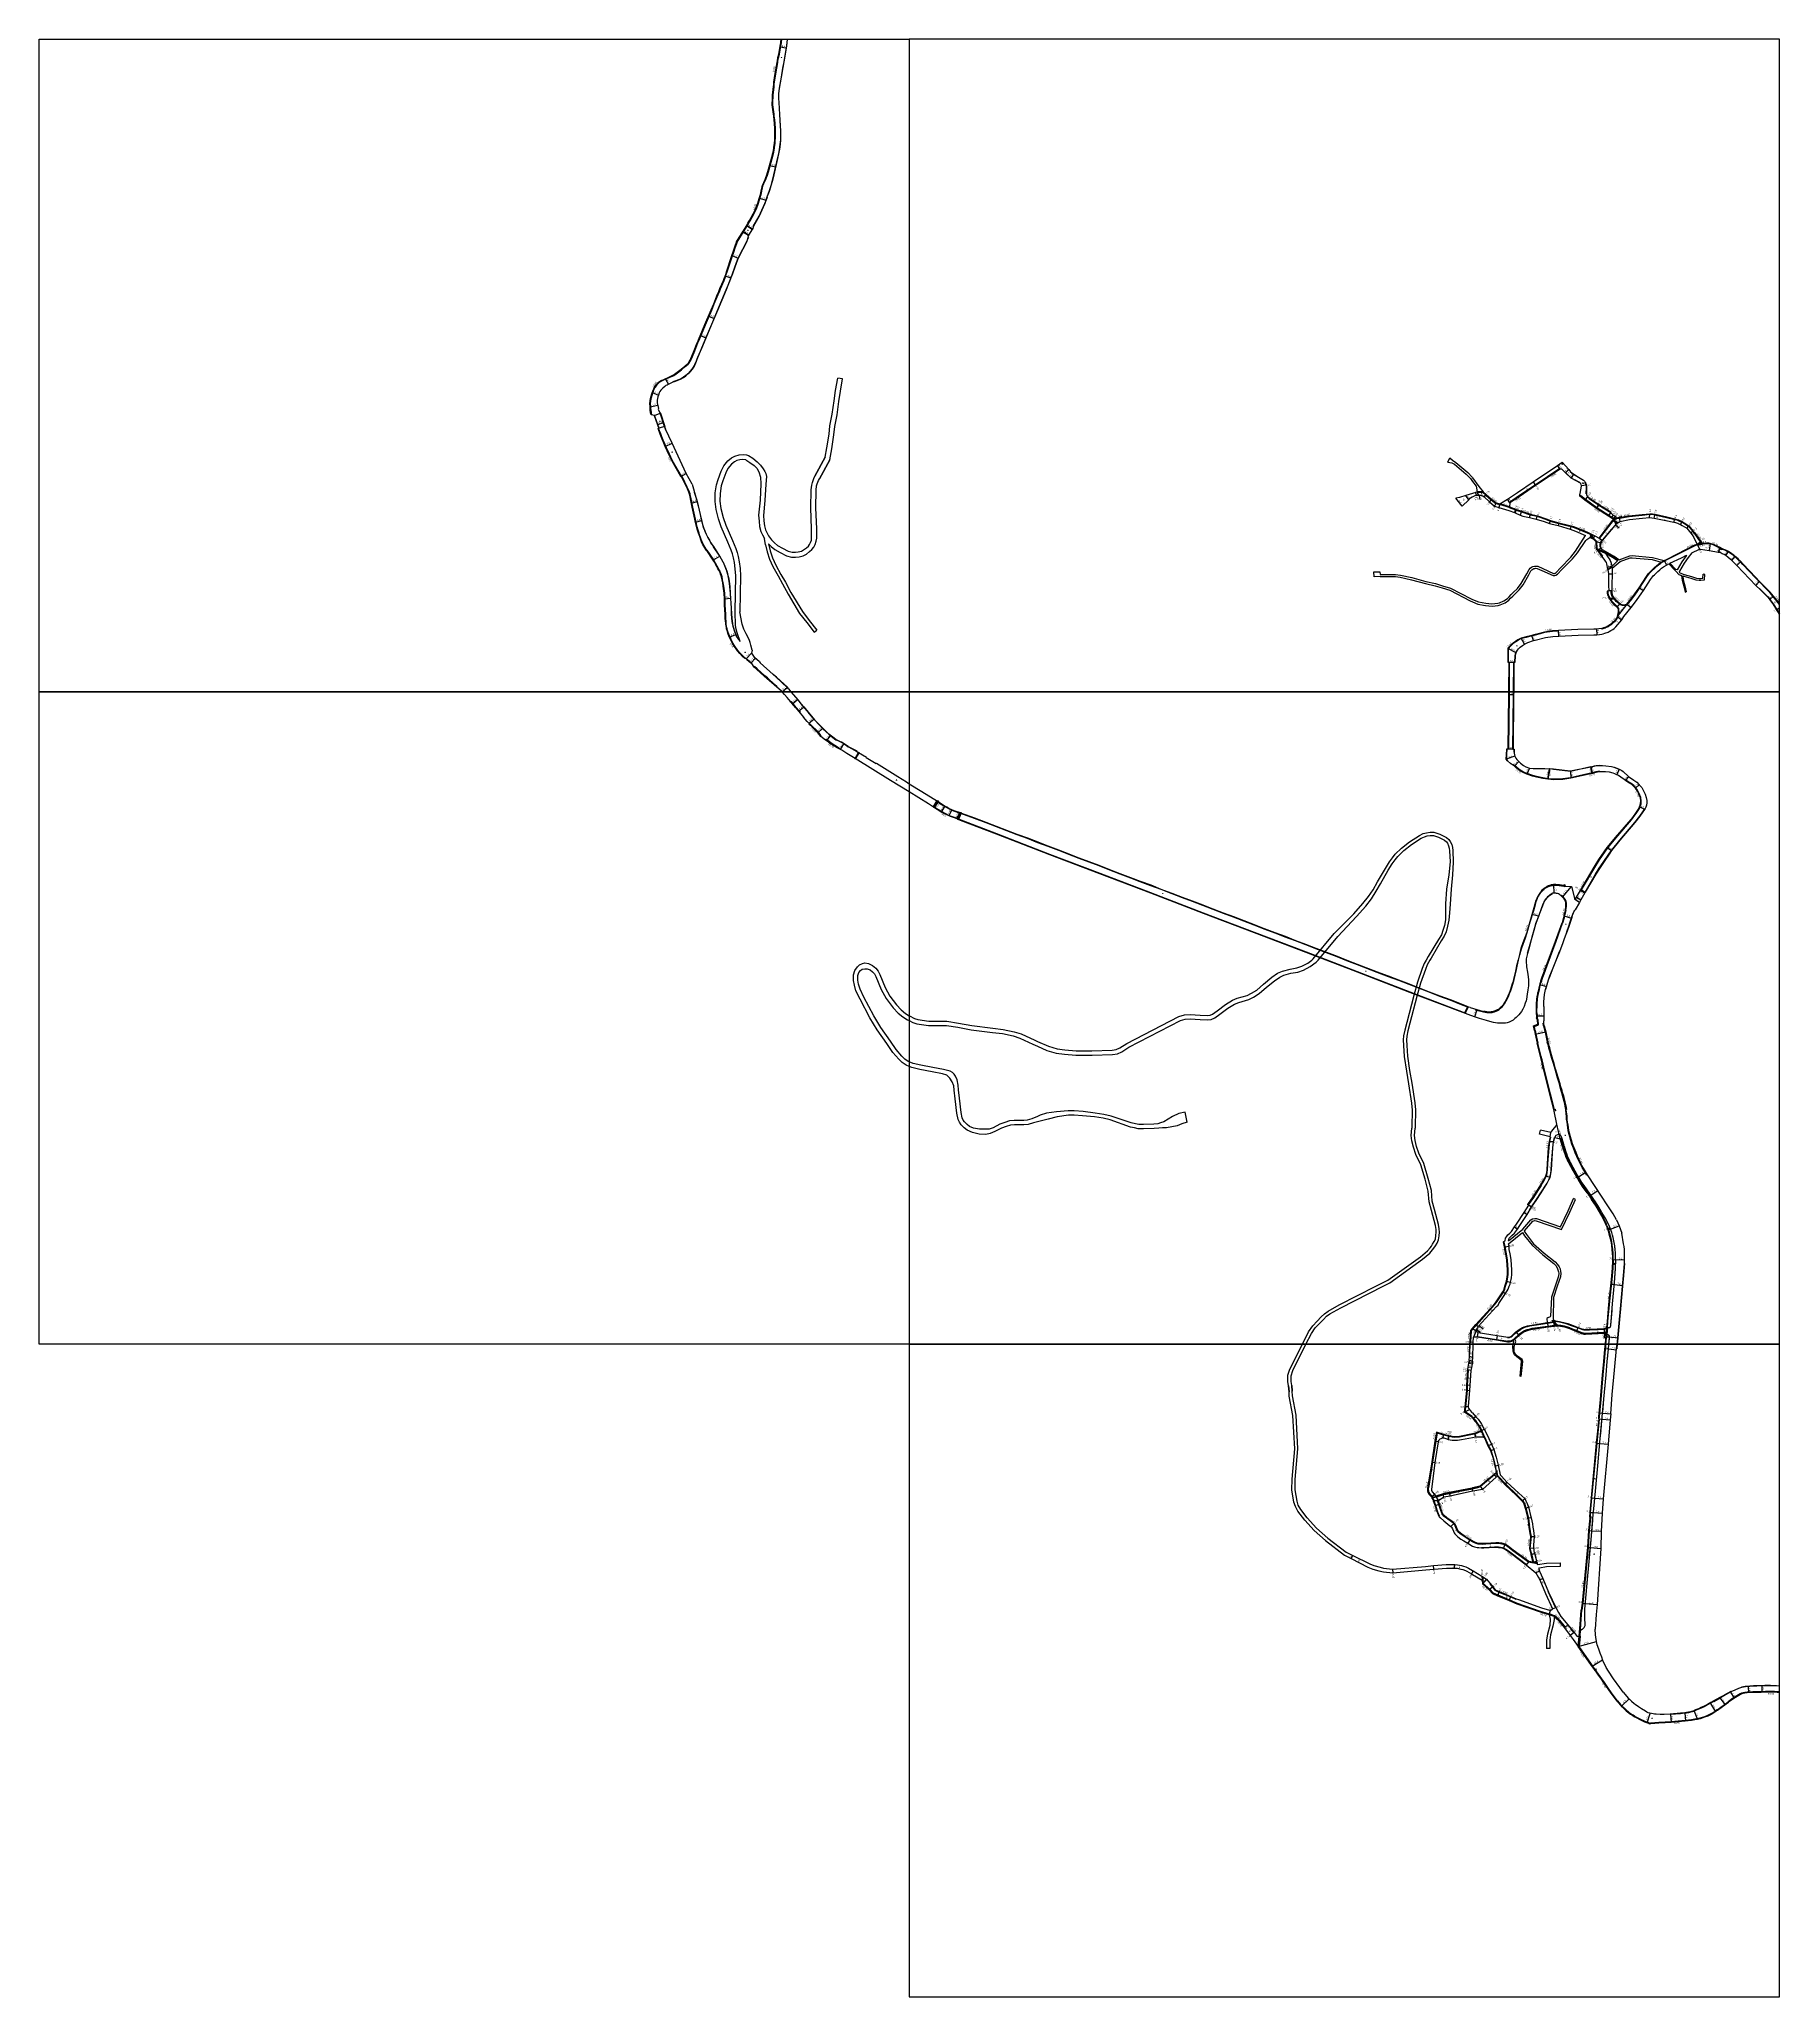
# Model space of a CAD drawing. Header units: metres. Extents: x -25600 to -24000, y -82800 to -81000.
import ezdxf

# ---------------------------------------------------------------- set-up
doc = ezdxf.new("R2010")
doc.units = ezdxf.units.M
doc.header["$LTSCALE"] = 2.5
for name, color, linetype in [('側溝・桝', 7, 'Continuous'), ('図郭', 7, 'Continuous'), ('幅員', 7, 'Continuous'), ('歩道・分離帯・安全施設', 7, 'Continuous'), ('舗装', 7, 'Continuous'), ('道路', 7, 'Continuous')]:
    doc.layers.add(name, color=color, linetype=linetype)
doc.styles.get("Standard").update_dxf_attribs({"font": ''})
doc.styles.add('YOKO_DECO', font='txt.shx', dxfattribs={"bigfont": 'extfont.shx'})
doc.styles.get('Standard').set_extended_font_data('@MS PGothic')

msp = doc.modelspace()

# ---------------------------------------------------------------- linework, layer by layer
at = {"layer": '側溝・桝'}
for points in [[(-25036.7, -81345.5), (-25037, -81343.7), (-25037.4, -81340.9), (-25037.5, -81339.6), (-25037.6, -81338.2), (-25037.7, -81337), (-25037.8, -81335.6), (-25037.5, -81332.4), (-25037, -81329.5), (-25035.8, -81325.3), (-25035.7, -81325), (-25035.3, -81323.9), (-25034.9, -81322.8), (-25034.4, -81321.9), (-25033.8, -81320.7), (-25033.4, -81319.9), (-25032.8, -81319), (-25031.9, -81317.7), (-25031.5, -81317.2), (-25030.9, -81316.5), (-25030.2, -81315.9), (-25029.2, -81315.1), (-25028.3, -81314.6), (-25027.4, -81314.1), (-25026.2, -81313.6), (-25020.2, -81310.9), (-25017.6, -81309.8), (-25016.6, -81309.2), (-25015.7, -81308.5), (-25009.5, -81303.9), (-25006, -81301.1), (-25003.4, -81298.9), (-25003, -81298.5), (-25002.4, -81297.9), (-25001.8, -81296.8), (-25000.9, -81295.4), (-25000.8, -81295.1), (-25000.4, -81294.4), (-25000.2, -81293.8), (-24997.7, -81288), (-24994.3, -81279.3), (-24993.5, -81277.5), (-24993.2, -81276.7), (-24987.3, -81262.8), (-24981.6, -81249.1), (-24979.3, -81243.5), (-24975.6, -81234.8), (-24974.5, -81232.2), (-24973.5, -81229.6), (-24970.3, -81222), (-24969.3, -81219.4), (-24968.8, -81218.1), (-24968.2, -81216.5), (-24967.3, -81214), (-24962.8, -81200.1), (-24961.1, -81194.9), (-24960.2, -81192), (-24959.5, -81190.3), (-24958.3, -81187), (-24958.1, -81186.6), (-24955.8, -81182.7), (-24951.7, -81176.2), (-24948.6, -81171.3), (-24947.7, -81169.7), (-24946.8, -81168), (-24946.3, -81167.1), (-24943, -81160.9), (-24942.7, -81160.2), (-24940.9, -81156.5), (-24939.3, -81152.5), (-24939, -81151.6), (-24938.7, -81150.9), (-24938.1, -81148.7), (-24936.4, -81143.4), (-24936.3, -81143.1), (-24936.3, -81142.7), (-24936, -81141.6), (-24935.6, -81139.6), (-24935, -81137.1), (-24934.9, -81136.2), (-24934.7, -81135.5), (-24934.5, -81134.8), (-24934.1, -81133.7), (-24933.3, -81131.9), (-24932, -81129.1), (-24931.2, -81127.3), (-24930.7, -81126), (-24930.3, -81125), (-24928.7, -81119.7), (-24925.2, -81106.4), (-24925.1, -81106), (-24924.6, -81103.9), (-24924, -81100.3), (-24923.6, -81097), (-24923.4, -81096.3), (-24923.4, -81095.3), (-24923.2, -81093.3), (-24923.1, -81091), (-24923, -81089.5), (-24922.9, -81086.3), (-24923, -81082.5), (-24923.3, -81077.2), (-24923.6, -81074.4), (-24924.1, -81070.6), (-24924.3, -81069), (-24925.4, -81060.4), (-24925.5, -81059.5), (-24925.5, -81058.3), (-24925.4, -81056.5), (-24925.2, -81054.1), (-24925.1, -81053.5), (-24925, -81051.2), (-24924.8, -81049), (-24924.3, -81043.7), (-24924.1, -81041.7), (-24923.8, -81039.2), (-24923.6, -81037.6), (-24923.3, -81035.8), (-24922.7, -81031.8), (-24921, -81021.5), (-24920.7, -81020.1), (-24920.1, -81017.2), (-24919.4, -81013.8), (-24919.1, -81012.1), (-24918.1, -81006.6), (-24917.5, -81003.5), (-24917.4, -81002.4), (-24917.2, -81000.4), (-24917.2, -81000)], [(-25017.7, -81387.7), (-25020.6, -81381.7), (-25023.3, -81375.7), (-25024.2, -81373.7), (-25025.2, -81371.3), (-25026.3, -81368.6), (-25027.4, -81365.7), (-25028.5, -81362.9), (-25030.5, -81357.9)], [(-25004.2, -81411.8), (-25008.6, -81402.7), (-25009.5, -81401.7), (-25017.7, -81387.7)], [(-24202, -81394.8), (-24224.4, -81410), (-24238.8, -81419.6), (-24248, -81425.9)], [(-24201.6, -81395.4), (-24202, -81394.8)], [(-24986.1, -81469.9), (-24986.7, -81468.9), (-24987.7, -81467.4), (-24988.5, -81466), (-24989.3, -81464.5), (-24990.4, -81462.1), (-24991.2, -81460.1), (-24991.9, -81458.1), (-24992.8, -81455.7), (-24993.3, -81454.1), (-24993.9, -81452.3), (-24994.5, -81450.4), (-24994.8, -81449), (-24995.2, -81447.8), (-24995.4, -81446.8), (-24995.7, -81445.5), (-24997.2, -81438.6), (-24999, -81430.2), (-25000.6, -81422.5), (-25001, -81420.6), (-25001.6, -81418.2), (-25002.2, -81416.4), (-25002.7, -81415), (-25003.2, -81413.7), (-25003.8, -81412.5), (-25004.2, -81411.8)], [(-24272.3, -81416.3), (-24277.8, -81416.1)], [(-24277.7, -81416.7), (-24277.8, -81416.1)], [(-24272.6, -81416.9), (-24277.7, -81416.7)], [(-24272.6, -81416.9), (-24270, -81419.2), (-24265.1, -81423.5), (-24260.6, -81426.8), (-24257, -81427.9)], [(-24248.4, -81430.6), (-24256.9, -81427.9), (-24257, -81427.9)], [(-24248.2, -81430), (-24256.9, -81427.3)], [(-24248.4, -81430.6), (-24248.2, -81430)], [(-24248.4, -81430.6), (-24242.7, -81432.8), (-24242.1, -81433), (-24237.2, -81434.7), (-24229, -81437.3), (-24222.7, -81438.7), (-24213.6, -81442), (-24210.7, -81443.1), (-24202.8, -81445.3), (-24195.3, -81447.1), (-24191.5, -81448.1), (-24188.7, -81449), (-24176.7, -81453.8), (-24173.9, -81455.1)], [(-24247.7, -81426.4), (-24248, -81425.9)], [(-24183.4, -81420.2), (-24183, -81419.7)], [(-24152.3, -81440.9), (-24154, -81439.8), (-24156.7, -81438.1), (-24167.9, -81430.8), (-24178.4, -81423.3), (-24183, -81419.7)], [(-24176.5, -81420.9), (-24176.3, -81420.5)], [(-24176.5, -81420.9), (-24174.8, -81422.3), (-24166.4, -81428.3)], [(-24166.4, -81428.3), (-24166.1, -81428)], [(-24166.4, -81428.3), (-24166.1, -81428.5), (-24155.1, -81435.3)], [(-24165.3, -81459), (-24152.4, -81442.6)], [(-24153, -81441.8), (-24152.5, -81441.7), (-24152.1, -81441.6), (-24149.8, -81440.9)], [(-24152.5, -81441.7), (-24152.5, -81441.8), (-24152.4, -81442.6)], [(-24152.3, -81440.9), (-24150, -81440.2)], [(-24149.8, -81440.9), (-24150, -81440.2)], [(-24149.8, -81440.8), (-24147.1, -81440.4), (-24138.2, -81438.9), (-24126.1, -81437.6), (-24119.2, -81436.9), (-24118.2, -81436.9), (-24116.9, -81436.9), (-24114.4, -81437.4), (-24103.7, -81439.9), (-24096.2, -81441.6), (-24094.4, -81442.1), (-24093.1, -81442.6), (-24089.7, -81444), (-24087.9, -81445.1), (-24083.7, -81447.8), (-24079.7, -81452.6), (-24078.5, -81454.1), (-24072.8, -81462.1), (-24071.4, -81463.7)], [(-24171.2, -81459.5), (-24173.9, -81455.1), (-24173.4, -81454.7)], [(-24170.7, -81459.1), (-24172.9, -81455.5), (-24173.4, -81454.7)], [(-24170.7, -81459.1), (-24168.1, -81461.6), (-24167.8, -81468.5)], [(-24165.3, -81459), (-24165.7, -81458.7)], [(-24163.8, -81467.9), (-24164.3, -81468.1), (-24164.6, -81467.4), (-24164.9, -81466.6), (-24164.9, -81465.9), (-24164.9, -81464.8), (-24164.8, -81463.8), (-24164.4, -81463), (-24163.1, -81460.7), (-24162.6, -81461)], [(-24105.8, -81479.9), (-24103.7, -81478.8), (-24094.1, -81473.9), (-24077.5, -81465.6), (-24075.4, -81464.6)], [(-24075.6, -81464.2), (-24071.4, -81463.7), (-24070.7, -81463.6)], [(-24075.3, -81464.8), (-24075.6, -81464.2)], [(-24075.3, -81464.8), (-24070.6, -81464.2)], [(-24070.6, -81464.2), (-24070.7, -81463.6)], [(-24053.4, -81468.6), (-24054.8, -81467.9), (-24060.9, -81465), (-24062.7, -81464.4), (-24063.7, -81464.2), (-24064.8, -81464), (-24066, -81463.9), (-24067.1, -81463.9), (-24070.7, -81464.1)], [(-24986.1, -81469.9), (-24980, -81478.7), (-24977.1, -81483.5)], [(-24950.9, -81569), (-24953, -81567.1), (-24955.5, -81564.6), (-24957.6, -81562), (-24960.9, -81557.3), (-24961.9, -81555.6), (-24963.4, -81552.9), (-24964.2, -81551.2), (-24965.4, -81548.4), (-24966, -81547), (-24966.7, -81544.6), (-24967, -81543.7), (-24967.4, -81542.2), (-24967.6, -81541.3), (-24968, -81539.5), (-24968.2, -81538.2), (-24968.2, -81537.8), (-24968.3, -81537.1), (-24968.4, -81535.1), (-24968.6, -81532.8), (-24968.8, -81529.1), (-24969.2, -81520.1), (-24969.4, -81515), (-24969.7, -81509.4), (-24970, -81507), (-24970.2, -81505), (-24970.5, -81503), (-24971, -81499.9), (-24971.6, -81497), (-24972.1, -81494.5), (-24972.4, -81493.4), (-24972.7, -81492.5), (-24973, -81491.6), (-24973.5, -81490.4), (-24974, -81489.1), (-24974.7, -81487.8), (-24975.3, -81486.6), (-24976.2, -81485), (-24977.1, -81483.5)], [(-24160, -81472.9), (-24167.3, -81469.4), (-24168.4, -81468.9)], [(-24159.7, -81472.3), (-24167, -81468.8), (-24167.8, -81468.5)], [(-24167.3, -81469.4), (-24166.8, -81470), (-24162.7, -81475.4), (-24163.1, -81475.7)], [(-24160, -81472.9), (-24159.7, -81472.3)], [(-24148.8, -81479.8), (-24148.5, -81479.4), (-24152.5, -81476.6), (-24159.8, -81472.4)], [(-24140.7, -81520.2), (-24140, -81520), (-24137, -81516.4), (-24133.9, -81512.3), (-24130.9, -81508.3), (-24128.5, -81504.8), (-24121.8, -81494.4), (-24120, -81491.8), (-24119.2, -81490.8), (-24117.9, -81489.5), (-24114.6, -81486.3), (-24112.6, -81484.6), (-24111, -81483.2), (-24109.1, -81481.8), (-24108.4, -81481.3)], [(-24108.7, -81480.9), (-24106, -81479.4)], [(-24108.4, -81481.3), (-24105.9, -81479.9), (-24105.8, -81479.9)], [(-24000, -81519.8), (-24005.7, -81512.6), (-24005.7, -81512.6), (-24008.9, -81508.9), (-24022.1, -81495.3), (-24033.7, -81482.9), (-24035.8, -81480.6), (-24036.7, -81479.8), (-24037.3, -81479.2), (-24038.4, -81478.2), (-24039.8, -81476.9), (-24040.9, -81476), (-24042.3, -81474.9), (-24044.1, -81473.6), (-24047.2, -81471.5), (-24048.3, -81470.9), (-24049.5, -81470.3), (-24051.2, -81469.6), (-24052.5, -81469.1), (-24052.5, -81469.1)], [(-24148.7, -81521.9), (-24148.7, -81521.9), (-24148.3, -81522.5), (-24148, -81523.3), (-24147.8, -81524.7), (-24147.7, -81526.4), (-24147.9, -81528.3), (-24148.6, -81531), (-24148.8, -81531.8), (-24149.3, -81532.6), (-24149.8, -81533.4), (-24150.7, -81534.5), (-24151.7, -81535.6), (-24153, -81536.9), (-24154.8, -81538.4), (-24155.9, -81539.2), (-24157.5, -81540.2), (-24159.2, -81541), (-24160.3, -81541.5), (-24161.5, -81541.9), (-24163.3, -81542.4), (-24163.4, -81541.9)], [(-24157.9, -81507.4), (-24157.8, -81508.3), (-24157.7, -81509.5), (-24157.4, -81510.7), (-24157, -81511.8), (-24156.3, -81513.3), (-24156.1, -81513.7), (-24155.6, -81514.5), (-24155.4, -81514.9), (-24154.3, -81516.5), (-24153.1, -81517.8), (-24151.3, -81519.6), (-24149.1, -81521.5), (-24148.7, -81521.8)], [(-24156.1, -81513.7), (-24152.5, -81514.2)], [(-24155.6, -81514.5), (-24151.9, -81515)], [(-24154.8, -81507.1), (-24154.1, -81507)], [(-24140.9, -81519.7), (-24140.7, -81520.4), (-24141.3, -81520.5), (-24142.2, -81520.7), (-24143.1, -81520.8), (-24143.7, -81520.7), (-24144.4, -81520.6), (-24145.2, -81520.4), (-24146, -81520), (-24146.8, -81519.6), (-24148.9, -81517.9), (-24150, -81516.9), (-24151, -81515.9), (-24151.7, -81515.2), (-24151.9, -81515), (-24152.5, -81514.2), (-24153.4, -81513), (-24154.1, -81511.7), (-24154.5, -81510.6), (-24154.7, -81509.5), (-24154.7, -81508.6), (-24154.7, -81507.6), (-24154.8, -81507.1)], [(-24148.7, -81521.8), (-24148.7, -81521.9), (-24149, -81522.3)], [(-24219.9, -81546.7), (-24225.7, -81548.2), (-24227.5, -81548.7), (-24232.8, -81550), (-24237.2, -81551.2), (-24238.6, -81551.8), (-24240, -81552.6), (-24242.3, -81554.1), (-24245.1, -81556.1), (-24246.6, -81557.5), (-24248.4, -81559.4), (-24249.2, -81560.4)], [(-24204.4, -81543.9), (-24204.4, -81544.4), (-24208.7, -81544.6), (-24216, -81545.7), (-24219.9, -81546.7)], [(-24249.2, -81560.4), (-24249.6, -81560.2)], [(-24921.8, -81595.9), (-24921.4, -81595.5), (-24923.8, -81593.4), (-24930.5, -81587.3), (-24932.9, -81585.3), (-24940, -81579), (-24942.2, -81576.9), (-24942.6, -81577.3)], [(-24903.9, -81614.5), (-24907.6, -81610), (-24909.1, -81608.9)], [(-24903.9, -81614.5), (-24901.2, -81617.5), (-24900.1, -81618.8)], [(-24900.6, -81619.2), (-24900.1, -81618.8)], [(-24881.4, -81641.1), (-24880.9, -81640.6), (-24882, -81639.2), (-24882.5, -81638.5), (-24883.3, -81637.5), (-24884.5, -81636.4), (-24889.8, -81631.1), (-24890.1, -81630.8), (-24890.4, -81630.5), (-24891.2, -81629.9), (-24891.7, -81629.6)], [(-24863.2, -81653.2), (-24866, -81650.9), (-24868.3, -81649.6), (-24870, -81648.6), (-24872.2, -81647.1), (-24875, -81644.9), (-24876.6, -81644), (-24876.9, -81644.6)], [(-24165.5, -81673.7), (-24165.5, -81673.2), (-24168.8, -81673.8), (-24172.1, -81674.5), (-24192, -81679.1), (-24199.1, -81680), (-24207.6, -81680.3), (-24212.7, -81680), (-24217.6, -81679.3), (-24223.2, -81678.1), (-24226.8, -81677.1), (-24231.9, -81675.3), (-24235.4, -81673.9), (-24238.3, -81672), (-24241.5, -81669.6), (-24243.1, -81668.1), (-24245, -81666.8), (-24245.3, -81667.3)], [(-24182, -81782.3), (-24169.8, -81761.5), (-24165.5, -81754.7), (-24157.8, -81743.4), (-24150.4, -81734.5), (-24135.9, -81717.8), (-24134.5, -81715.8), (-24131.6, -81712), (-24129.2, -81708.3), (-24128.1, -81706), (-24127.6, -81704.5), (-24127.2, -81703), (-24127, -81700.2), (-24127.3, -81697.4), (-24128.8, -81693.5), (-24130.4, -81690.6), (-24132, -81688.3), (-24133.9, -81686.3), (-24135.5, -81684.9), (-24139.1, -81682.8), (-24141.3, -81681.3)], [(-24141.6, -81681.7), (-24141.3, -81681.3)], [(-24777.6, -81706), (-24777.4, -81705.8), (-24769.8, -81710.6), (-24766.5, -81712.4), (-24762, -81714.3), (-24759.1, -81715.4), (-24756.4, -81716.4), (-24756.6, -81716.7)], [(-24756.4, -81716.4), (-24754.2, -81717.2), (-24719.9, -81730.5), (-24671, -81749.3), (-24624.9, -81766.8), (-24578.2, -81784.7), (-24529.8, -81803.2), (-24482.8, -81821.1), (-24435.1, -81839.3), (-24388.2, -81857.3), (-24339.9, -81875.9), (-24312.4, -81886.4), (-24288.4, -81895.6), (-24288.5, -81895.9)], [(-24285.7, -81889.9), (-24285.9, -81890.2), (-24293.8, -81887.2), (-24302.6, -81883.7), (-24312.1, -81880.2), (-24321.9, -81876.4), (-24331, -81872.9), (-24340.4, -81869.3), (-24350, -81865.6), (-24359.5, -81862), (-24369.7, -81858.1), (-24388, -81851), (-24397.6, -81847.3), (-24406.5, -81843.9), (-24416.4, -81840.1), (-24426.1, -81836.4), (-24435.5, -81832.8), (-24444.8, -81829.2), (-24454.3, -81825.6), (-24463.7, -81822), (-24473.6, -81818.2), (-24482.8, -81814.7), (-24492.3, -81811), (-24501.9, -81807.3), (-24511.2, -81803.8), (-24520.6, -81800.2), (-24530.1, -81796.6), (-24539.7, -81793), (-24548.9, -81789.4), (-24558.4, -81785.8), (-24568.5, -81782), (-24577.8, -81778.4), (-24587.6, -81774.7), (-24596.4, -81771.3), (-24606.1, -81767.6), (-24615.7, -81764), (-24625.5, -81760.2), (-24634.7, -81756.8), (-24643.8, -81753.2), (-24653.2, -81749.6), (-24662.6, -81746.1), (-24672.3, -81742.3), (-24681.7, -81738.8), (-24691.3, -81735.1), (-24700.8, -81731.5), (-24710.4, -81727.9), (-24719.8, -81724.3), (-24729.4, -81720.6), (-24739.9, -81716.5), (-24753.5, -81711.7), (-24753.4, -81711.4)], [(-24272.2, -81894.4), (-24270.6, -81894.7), (-24269.1, -81894.9), (-24267.6, -81895), (-24266.3, -81895), (-24265, -81894.9), (-24264.1, -81894.8), (-24263.1, -81894.6), (-24261.9, -81894.2), (-24260.5, -81893.7), (-24259.1, -81893.1), (-24257.7, -81892.3), (-24256.3, -81891.1), (-24254.9, -81889.8), (-24253.6, -81888.3), (-24252.1, -81886.1), (-24251.1, -81884.2), (-24250, -81882), (-24249.1, -81880.2), (-24248, -81877.5), (-24247, -81874.8), (-24246.1, -81871.9), (-24245, -81868.9), (-24244.4, -81866.6), (-24243.8, -81864.6), (-24242.9, -81860.6), (-24242, -81856.9), (-24241, -81852.2), (-24239.8, -81846.7), (-24238.5, -81841.8), (-24237.1, -81836.4), (-24235.2, -81831.2), (-24233.7, -81827.1), (-24231.8, -81821.5), (-24229, -81811.7), (-24225.9, -81801.1), (-24224.3, -81795.5), (-24223.5, -81792.9), (-24223, -81791.5), (-24222.5, -81790.2), (-24222, -81789), (-24221.4, -81787.9), (-24220.5, -81786.5), (-24219.9, -81785.6), (-24219.3, -81784.6), (-24218.7, -81783.9), (-24218.2, -81783.3), (-24217.5, -81782.6), (-24216.7, -81781.8), (-24215.9, -81781.2), (-24215.2, -81780.7), (-24214.7, -81780.4), (-24214.1, -81780), (-24213.6, -81779.7), (-24213, -81779.4), (-24212.3, -81779.1), (-24211.3, -81778.8), (-24210.4, -81778.5), (-24209.5, -81778.3), (-24208.7, -81778.1), (-24207.7, -81778), (-24206.6, -81777.9), (-24205.5, -81778), (-24204.2, -81778), (-24202.4, -81778.3), (-24200.4, -81778.4), (-24198.5, -81778.6)], [(-24196.3, -81801.2), (-24196.3, -81801.1), (-24195.7, -81797.3), (-24195.6, -81795.7), (-24195.6, -81794.8), (-24195.7, -81794), (-24196, -81792.8), (-24196.4, -81791.9), (-24196.9, -81790.9), (-24197.5, -81790.1), (-24198.9, -81788.5), (-24200.3, -81787.2), (-24200.7, -81787.6)], [(-24182.8, -81782.7), (-24179, -81785)], [(-24182.5, -81782.1), (-24182, -81782.3), (-24178.6, -81784.3)], [(-24196.3, -81801.2), (-24197.5, -81806.1), (-24197.9, -81808), (-24199.3, -81812.8)], [(-24218.8, -81866), (-24217.5, -81862.4), (-24216.3, -81859.3), (-24213.4, -81851.7), (-24205.2, -81829.5), (-24199.3, -81812.8)], [(-24222.8, -81896.7), (-24222.8, -81896.4), (-24222.9, -81893.8), (-24222.8, -81888.6), (-24222.7, -81887), (-24222.3, -81882.7), (-24222, -81880.3), (-24221.6, -81877.9), (-24221.2, -81875.5)], [(-24218.8, -81866), (-24219.9, -81868.9), (-24220.2, -81870), (-24221.2, -81875.5)], [(-24279.4, -81891.8), (-24279.6, -81892.4), (-24272.2, -81894.4)], [(-24224.6, -81911.4), (-24225.3, -81907.7), (-24221.4, -81906.2), (-24221.8, -81901.8), (-24222.6, -81899.8)], [(-24222.8, -81896.7), (-24222.8, -81899.4), (-24222.6, -81899.8)], [(-24224.6, -81911.4), (-24224, -81914.8), (-24222.2, -81923)], [(-24216.8, -81907.3), (-24217.2, -81904.9), (-24216.6, -81904.8)], [(-24216.8, -81907.3), (-24215.4, -81913), (-24213.5, -81922.1)], [(-24206.9, -81984), (-24210.5, -81969.7), (-24215.6, -81949.2), (-24218.2, -81938.6), (-24218.9, -81935.4), (-24222.2, -81923)], [(-24176.5, -82044.2), (-24177, -82044.6), (-24179.2, -82040.9), (-24181.2, -82037.6), (-24183, -82034.4), (-24184.7, -82030.8), (-24186.3, -82027.2), (-24187.7, -82024), (-24189.4, -82019.8), (-24190.8, -82016), (-24191.9, -82012.6), (-24192.7, -82009.3), (-24193.6, -82006.1), (-24194.2, -82003.3), (-24194.9, -81998.2), (-24195.2, -81995.8), (-24195.6, -81993.3), (-24195.7, -81991.9), (-24195.8, -81990.3), (-24196, -81988), (-24196.5, -81984.4), (-24196.6, -81982.6), (-24197.2, -81979.2), (-24197.9, -81976.9), (-24198.7, -81973.4), (-24199.3, -81971.3), (-24199.9, -81968.7), (-24200.5, -81966.9), (-24201.5, -81963.5), (-24202.3, -81960.6), (-24204, -81954.9), (-24206.3, -81947), (-24207.8, -81941.9), (-24208.8, -81938.3), (-24210, -81934.1), (-24211, -81930.6), (-24211.9, -81927.7), (-24212.4, -81925.7), (-24213.5, -81922.1)], [(-24210.5, -82009.5), (-24211.4, -82013.5), (-24212.1, -82019.1), (-24213.1, -82034.2), (-24213.4, -82039.1), (-24213.9, -82042.7), (-24214.6, -82045.4), (-24215.4, -82047.2), (-24216.8, -82050), (-24219.2, -82053.7)], [(-24210.5, -82009.5), (-24210.9, -82009.4)], [(-24188.5, -82041.4), (-24190.1, -82038.5), (-24192.4, -82034.2), (-24193.6, -82032), (-24194.3, -82030.4), (-24195.4, -82028), (-24196.2, -82026), (-24197.2, -82023.1), (-24198.9, -82017.9), (-24200.8, -82010.9), (-24201.5, -82011.1)], [(-24188.5, -82041.4), (-24184, -82049.2)], [(-24218.9, -82053.9), (-24222, -82058.7), (-24226.1, -82065), (-24231, -82071.8)], [(-24218.9, -82053.9), (-24219.2, -82053.7), (-24219.5, -82053.5)], [(-24176.3, -82060.5), (-24180.4, -82054.5), (-24182.3, -82051.7), (-24184, -82049.2)], [(-24176.3, -82060.5), (-24174.1, -82063.5), (-24172.1, -82066.5)], [(-24158.6, -82090.8), (-24159.4, -82088.6), (-24160.6, -82086.2), (-24162.9, -82081.7), (-24167.9, -82072.6), (-24170.1, -82069.5), (-24172.1, -82066.5)], [(-24158.6, -82090.8), (-24157.2, -82094.7), (-24155.9, -82098.7)], [(-24251.7, -82146.7), (-24250.4, -82142.2), (-24249.9, -82139.7), (-24249.7, -82138.4), (-24249.5, -82135.6), (-24249.3, -82131.5), (-24250, -82122.8), (-24250.6, -82118.7), (-24252, -82110.2), (-24253.2, -82105.5)], [(-24152.5, -82125.4), (-24152.5, -82125.3), (-24152.7, -82119.9), (-24152.9, -82116.2), (-24153.1, -82112.6), (-24153.6, -82108.9), (-24154.1, -82105.2), (-24154.7, -82102.8), (-24155.3, -82100.7), (-24155.9, -82098.7)], [(-24158, -82184.8), (-24157.6, -82179), (-24156.1, -82163.5), (-24153.9, -82140.5), (-24152.9, -82130.1), (-24152.8, -82127.9), (-24152.6, -82126.7)], [(-24282.1, -82186.4), (-24281.8, -82186), (-24280.7, -82184.6), (-24278.5, -82182.3), (-24261.8, -82163.8), (-24260.4, -82162), (-24259.4, -82160.7), (-24253.7, -82152.1), (-24253.1, -82150.9), (-24252.5, -82149.4), (-24252.1, -82148), (-24251.7, -82146.7), (-24251.7, -82146.7)], [(-24284.4, -82197.8), (-24284.1, -82197.8), (-24283.8, -82197.8), (-24283.2, -82187.7)], [(-24283.2, -82187.7), (-24282.1, -82186.4)], [(-24249.6, -82193.6), (-24249.6, -82194.1), (-24248.1, -82193.9), (-24246.6, -82193.3), (-24245.7, -82192.6), (-24241.9, -82189.1), (-24240.3, -82187.8), (-24238, -82186.3), (-24235.9, -82185.2), (-24234.6, -82184.5), (-24233.2, -82184), (-24231.6, -82183.5), (-24229.6, -82183.1), (-24225.6, -82182.5), (-24213.3, -82180.6), (-24207.6, -82179.8)], [(-24243.6, -82194.6), (-24240, -82191.3), (-24238.5, -82190.1), (-24237.1, -82189.1), (-24235.8, -82188.3), (-24234.2, -82187.4), (-24231.9, -82186.5), (-24230.1, -82186), (-24227.2, -82185.3), (-24212.8, -82183.4), (-24206.7, -82182.5), (-24205.7, -82182.4), (-24205.6, -82183.1)], [(-24213.4, -82180.1), (-24207.9, -82179.3)], [(-24205.7, -82182.4), (-24207.6, -82179.8), (-24207.9, -82179.3), (-24208.8, -82178.2), (-24208.1, -82177.7), (-24204.6, -82182.5)], [(-24205.7, -82178.3), (-24205.9, -82178.7), (-24202.3, -82179.5), (-24197.2, -82180.7), (-24194.6, -82181.4), (-24192.4, -82182.3), (-24185.1, -82184.9), (-24181.9, -82186.2), (-24181.1, -82186.5), (-24179.8, -82186.7), (-24178.1, -82186.8), (-24174.6, -82186.7), (-24160.7, -82186), (-24158.7, -82185.3)], [(-24192.7, -82184.9), (-24192.7, -82184.9), (-24197.5, -82183.4), (-24201, -82182.7), (-24203.6, -82182.5), (-24204.5, -82182.5), (-24205.3, -82182.5), (-24205.5, -82182.5), (-24205.7, -82182.5)], [(-24192.9, -82185.5), (-24186.5, -82187.9), (-24182.9, -82189.4), (-24181.8, -82189.8), (-24180.6, -82190.2), (-24179.8, -82190.4), (-24178.2, -82190.4), (-24160.7, -82189.6), (-24159.3, -82190.5)], [(-24192.7, -82184.9), (-24186.3, -82187.4), (-24182.6, -82188.9), (-24181.6, -82189.3), (-24180.5, -82189.6), (-24179.7, -82189.8), (-24178.2, -82189.8), (-24160.6, -82189), (-24159.2, -82189.8)], [(-24159.2, -82189.8), (-24158.7, -82185.3), (-24158.7, -82184.7)], [(-24158, -82184.8), (-24158.6, -82190.8)], [(-24284.9, -82208.5), (-24284.6, -82208.6), (-24284.2, -82200)], [(-24284.2, -82200), (-24284.1, -82197.8)], [(-24281.1, -82193.6), (-24280.9, -82193.1)], [(-24280.9, -82193.1), (-24277.5, -82192.8), (-24260.1, -82195.5), (-24253.2, -82196.6), (-24251.3, -82196.9), (-24249.9, -82197.1)], [(-24249.9, -82196.9), (-24248.1, -82196.9), (-24247, -82196.7), (-24246.2, -82196.5), (-24245.1, -82195.8)], [(-24249.9, -82197.6), (-24249.9, -82197.1), (-24249.9, -82196.9)], [(-24245.1, -82195.8), (-24243.6, -82194.6)], [(-24244.7, -82196.4), (-24243.2, -82195.1)], [(-24165.6, -82268.7), (-24165.4, -82266.7), (-24163.9, -82250.8), (-24162, -82228.1), (-24160.9, -82215.7), (-24159.9, -82204.6), (-24159.5, -82200)], [(-24159.5, -82200), (-24158.7, -82191.3), (-24158.6, -82190.8)], [(-24159.3, -82190.8), (-24159.3, -82190.5)], [(-24282.1, -82266.9), (-24282.5, -82266.5), (-24288.8, -82262.1), (-24288.4, -82257.7), (-24286.9, -82242.2), (-24286.8, -82237.7), (-24285.9, -82223.7)], [(-24285.9, -82223.7), (-24286.4, -82223.6)], [(-24278.8, -82270.5), (-24281.1, -82267.8), (-24281.5, -82267.4), (-24282.1, -82266.9)], [(-24279.3, -82270.9), (-24278.8, -82270.5)], [(-24273.5, -82279.2), (-24274.5, -82277.1), (-24275.7, -82274.9), (-24276.8, -82273.3), (-24278.9, -82270.6)], [(-24165.6, -82268.7), (-24168, -82291), (-24172.7, -82341.3), (-24173.9, -82354.6), (-24174.1, -82358.6)], [(-24315.3, -82281.3), (-24316.5, -82289.2), (-24319.5, -82308.2), (-24322.9, -82330.4), (-24323.3, -82332.9), (-24323.3, -82333.1), (-24323.3, -82333.4), (-24323.3, -82333.7), (-24323.3, -82334), (-24323.3, -82334.2), (-24323.2, -82334.5), (-24323.2, -82334.8), (-24323.2, -82335), (-24323.2, -82335.1), (-24323.1, -82335.3), (-24323.1, -82335.4), (-24323.1, -82335.6), (-24323.1, -82335.7), (-24323, -82335.9), (-24323, -82336), (-24322.9, -82336.2), (-24322.9, -82336.3), (-24322.8, -82336.4), (-24322.8, -82336.5), (-24321.6, -82337.9), (-24319.8, -82340.1), (-24319.5, -82340.6), (-24319.4, -82340.9)], [(-24314.8, -82281.5), (-24316, -82289.2), (-24319, -82308.3), (-24322.4, -82330.4), (-24322.8, -82332.9), (-24322.8, -82333.2), (-24322.8, -82333.4), (-24322.8, -82333.7), (-24322.8, -82333.9), (-24322.8, -82334.2), (-24322.7, -82334.5), (-24322.7, -82334.7), (-24322.7, -82334.9), (-24322.7, -82335.1), (-24322.6, -82335.2), (-24322.6, -82335.3), (-24322.6, -82335.5), (-24322.6, -82335.6), (-24322.5, -82335.8), (-24322.5, -82335.9), (-24322.5, -82336), (-24322.4, -82336.1), (-24322.4, -82336.2), (-24322.4, -82336.3), (-24321.3, -82337.6), (-24319.3, -82339.8), (-24319.1, -82340.4), (-24318.9, -82340.8)], [(-24282.1, -82282.9), (-24294, -82285.3), (-24295.7, -82285.5), (-24298.4, -82285.6), (-24300.9, -82285.4), (-24304.7, -82284.6), (-24308.6, -82283.5), (-24315.5, -82281.3)], [(-24273.8, -82279.9), (-24280, -82282.5), (-24282.1, -82282.9)], [(-24271.2, -82286), (-24273.8, -82279.9), (-24274, -82279.4)], [(-24270.7, -82285.8), (-24273.5, -82279.2)], [(-24260.1, -82316.6), (-24261.1, -82311.9), (-24262.8, -82304.7), (-24265, -82297.5), (-24267.6, -82293.1), (-24270.6, -82286.1), (-24270.7, -82285.8)], [(-24282.1, -82332.3), (-24277.5, -82331.1), (-24275, -82330.4)], [(-24282.1, -82332.8), (-24277.3, -82331.6), (-24274.7, -82330.9)], [(-24260.2, -82318.6), (-24262, -82320.1), (-24274.7, -82330.9)], [(-24259, -82321.7), (-24259.4, -82321), (-24259.6, -82320.3), (-24259.9, -82319.6), (-24260.2, -82318.6), (-24260.3, -82318.1)], [(-24258.5, -82321.3), (-24258.8, -82320.7), (-24259.1, -82320.1), (-24259.3, -82319.4), (-24259.6, -82318.6), (-24259.8, -82317.6)], [(-24258.5, -82321.3), (-24258.3, -82321.6), (-24251.9, -82328.4), (-24241.2, -82338.7), (-24236, -82343.9), (-24234.9, -82345.5), (-24234.1, -82347.3), (-24233, -82350.4), (-24232.7, -82351.3), (-24230.8, -82359.9), (-24230.1, -82365.3), (-24230.1, -82365.5)], [(-24319.6, -82341), (-24319.4, -82340.9), (-24318.9, -82340.8), (-24312.4, -82338.8), (-24308.7, -82337.6), (-24303.5, -82336.6), (-24296.4, -82335.2), (-24295.4, -82334.9), (-24282.4, -82332.3), (-24282.1, -82332.3)], [(-24319.4, -82341.4), (-24318.9, -82341.3), (-24312.3, -82339.3), (-24308.6, -82338.1), (-24303.4, -82337.1), (-24296.3, -82335.7), (-24295.3, -82335.4), (-24282.3, -82332.8), (-24282.1, -82332.8)], [(-24318.9, -82341.3), (-24318.2, -82342.6), (-24317.7, -82343.7), (-24316.1, -82348.3), (-24314.2, -82354), (-24312.8, -82357.7), (-24313.2, -82358)], [(-24314.2, -82344), (-24313.5, -82343.8)], [(-24282.1, -82381.6), (-24284.7, -82380), (-24289, -82377.5), (-24293.6, -82374.3), (-24295.9, -82372.1), (-24297.5, -82368.4), (-24298.1, -82367), (-24298.8, -82365.7), (-24299.4, -82364.9), (-24300.2, -82364.1), (-24306.2, -82360), (-24308.7, -82358), (-24308.9, -82357.7), (-24309, -82357.5), (-24309.2, -82357.3), (-24309.4, -82357.1), (-24309.5, -82356.9), (-24309.7, -82356.7), (-24309.9, -82356.4), (-24310, -82356.2), (-24310.1, -82356), (-24310.2, -82355.8), (-24311.4, -82352.9), (-24313.2, -82347.3), (-24314.2, -82344)], [(-24230, -82366.3), (-24229.7, -82368.1), (-24229.1, -82372), (-24228.8, -82373.9), (-24228.3, -82376.8), (-24229.3, -82387.9), (-24228, -82392.7), (-24226, -82400.5)], [(-24173.6, -82359.8), (-24174.8, -82371.3), (-24175.9, -82386.7), (-24180.7, -82438.2), (-24181.5, -82444.5)], [(-24222.7, -82401.8), (-24230.6, -82400.3), (-24245.1, -82389.8), (-24249.7, -82386.2), (-24251.6, -82384.9), (-24252.3, -82384.5), (-24254.2, -82383.9), (-24255.3, -82383.7), (-24258.1, -82383.3), (-24260.7, -82383.3), (-24269.9, -82383.8), (-24273.3, -82384), (-24275.7, -82383.9), (-24277, -82383.8), (-24278.7, -82383.3), (-24280.3, -82382.6), (-24282.1, -82381.6), (-24282.1, -82381.6)], [(-24273.8, -82387.2), (-24273.8, -82386.7), (-24271.8, -82386.8), (-24261.8, -82386.1), (-24259.4, -82386.1), (-24258.2, -82386.2), (-24256.5, -82386.5), (-24255, -82386.8), (-24253.5, -82387.4), (-24251.5, -82388.3), (-24249.2, -82389.8), (-24246.7, -82391.8), (-24232.5, -82402.5), (-24232.8, -82402.9)], [(-24222.8, -82401), (-24223, -82401), (-24226, -82400.5), (-24226.6, -82400.3)], [(-24273.5, -82413.1), (-24273.2, -82416.8)], [(-24272.9, -82413.5), (-24272.4, -82419.9), (-24272.9, -82420.3)], [(-24272.4, -82419.9), (-24266.3, -82425.3), (-24263.3, -82428.6), (-24259, -82430.5), (-24248.1, -82435), (-24241.1, -82438), (-24219.8, -82445.4), (-24215.8, -82446.7)], [(-24265.9, -82420), (-24266.3, -82420.4), (-24263.9, -82423.4), (-24261.5, -82426.2), (-24257.8, -82427.8), (-24246.9, -82432.3), (-24242.2, -82434.3), (-24242, -82433.9)], [(-24215.8, -82446.7), (-24211.8, -82447.9), (-24211.4, -82448)], [(-24211.6, -82448.7), (-24211.4, -82448), (-24211.4, -82447.9)], [(-24207.1, -82450.3), (-24211.6, -82448.7)], [(-24206.7, -82449.6), (-24211.4, -82447.9)], [(-24203.2, -82453.6), (-24202.7, -82453.1), (-24206.7, -82449.6)], [(-24202.8, -82453.1), (-24202.2, -82453.8), (-24197, -82460.2), (-24197.5, -82460.7)], [(-24183.3, -82468.4), (-24182.6, -82457.4), (-24181.5, -82444.5)], [(-24191.8, -82461.2), (-24192.1, -82461.6), (-24189.1, -82465.2), (-24188.7, -82464.9)], [(-24184.9, -82478), (-24184, -82468.4)], [(-24183.3, -82468.4), (-24184.2, -82477.8)], [(-24169.6, -82498.6), (-24172.9, -82494), (-24184.2, -82477.8)], [(-24167.8, -82501.1), (-24168.9, -82499.5)], [(-24148.8, -82527.7), (-24151.5, -82524.2), (-24154.3, -82520.4), (-24157.1, -82516.5), (-24160.9, -82511), (-24163.2, -82507.7), (-24167.8, -82501.1)], [(-24148.8, -82527.7), (-24146, -82531.2), (-24144.4, -82532.8), (-24144, -82533.3), (-24142.2, -82534.9), (-24140.5, -82536.5), (-24136.5, -82539.7)], [(-24057.2, -82536), (-24050.5, -82531.1), (-24047, -82528.6)], [(-24000, -82519.7), (-24001.9, -82519.5), (-24004.4, -82519.4), (-24006.8, -82519.3), (-24012.8, -82519.4), (-24016.7, -82519.5), (-24024.5, -82519.7), (-24029.6, -82519.9), (-24031.8, -82520.1), (-24033.3, -82520.4), (-24034.8, -82520.9), (-24036.1, -82521.5), (-24039.2, -82523.3), (-24043, -82525.7), (-24047, -82528.6)], [(-24119.7, -82548.2), (-24119.8, -82548.2), (-24123.5, -82546.7), (-24127.9, -82544.8), (-24131.2, -82543.1), (-24133.1, -82542), (-24134.5, -82541.1), (-24136.5, -82539.7)], [(-24099.5, -82547), (-24105.1, -82547.4), (-24110.9, -82547.9), (-24118.2, -82548.5), (-24118.5, -82548.4)], [(-24075.5, -82544.3), (-24077.7, -82544.8), (-24080.9, -82545.3), (-24086.6, -82545.9), (-24099.5, -82547)], [(-24057.2, -82536), (-24058.7, -82537.1), (-24059.7, -82537.9), (-24063.1, -82539.9), (-24066.1, -82541.3), (-24069, -82542.4), (-24073.1, -82543.7), (-24075.5, -82544.3)]]:
    msp.add_lwpolyline(points, dxfattribs=at)
for points in [[(-24200.1, -81390.4), (-24199.6, -81391), (-24199.1, -81390.5), (-24199.5, -81390)], [(-24180.1, -81408.5), (-24180.7, -81408.7), (-24180.9, -81408), (-24180.3, -81407.8)], [(-24153.7, -81485.4), (-24157.4, -81488), (-24157.8, -81487.5), (-24154.1, -81484.9)], [(-24052.7, -81469.5), (-24053.6, -81469.1), (-24053.4, -81468.6), (-24053.1, -81468.2), (-24052.3, -81468.7), (-24052.5, -81469.1)], [(-24198, -81777.5), (-24198.6, -81778.6), (-24197.7, -81779.1), (-24197.1, -81778)], [(-24207.5, -81984.2), (-24206.1, -81983.8), (-24205.7, -81985.4), (-24207.1, -81985.8)], [(-24153, -82125.3), (-24151.9, -82125.4), (-24152, -82126.7), (-24153.2, -82126.6)], [(-24260.6, -82316.7), (-24260.4, -82317.7), (-24259.4, -82317.5), (-24259.6, -82316.5)], [(-24229.9, -82366.3), (-24230, -82366.3), (-24230.6, -82366.4), (-24231, -82366.4), (-24231.1, -82365.6), (-24230.7, -82365.6), (-24230.1, -82365.5), (-24230, -82365.5)], [(-24173, -82358.7), (-24174.1, -82358.6), (-24174.2, -82359.8), (-24173.1, -82359.9)], [(-24170.1, -82498.9), (-24169.2, -82498.3), (-24168.5, -82499.2), (-24169.4, -82499.9)], [(-24119.7, -82548.2), (-24118.5, -82548.4), (-24118.7, -82549.3), (-24119.8, -82549.1)]]:
    msp.add_lwpolyline(points, close=True, dxfattribs=at)
at = {"layer": '図郭'}
for points in [[(-25600, -81000), (-24800, -81000), (-24800, -81600), (-25600, -81600)], [(-24800, -81600), (-24000, -81600), (-24000, -81000), (-24800, -81000)], [(-25600, -81600), (-24800, -81600), (-24800, -82200), (-25600, -82200)], [(-24800, -82200), (-24000, -82200), (-24000, -81600), (-24800, -81600)], [(-24800, -82800), (-24000, -82800), (-24000, -82200), (-24800, -82200)]]:
    msp.add_lwpolyline(points, close=True, dxfattribs=at)
at = {"layer": '幅員'}
for points in [[(-24918.7, -81007.1), (-24913.4, -81008)], [(-24928.4, -81116.2), (-24923, -81117.4)], [(-24937.8, -81146.1), (-24931.9, -81148)], [(-24953.1, -81177.1), (-24947.9, -81180.2)], [(-24949.4, -81171.2), (-24944.2, -81174.4)], [(-24963.1, -81199), (-24957.4, -81201.5)], [(-24968.6, -81217.8), (-24964.1, -81219.6)], [(-24984.6, -81254.7), (-24979.4, -81256.9)], [(-24992.1, -81272.6), (-24987, -81274.7)], [(-25024.3, -81312.1), (-25021.5, -81317.5)], [(-25038.3, -81338.2), (-25031.3, -81336.6)], [(-25036.3, -81324.8), (-25030.7, -81327.3)], [(-25031.3, -81354.3), (-25026.1, -81352.5)], [(-25024.5, -81374.5), (-25018.1, -81371.5)], [(-24201.6, -81395.4), (-24203.9, -81391.9)], [(-24196.8, -81398.6), (-24193.7, -81395.8)], [(-25010, -81402), (-25005, -81399.5)], [(-24226.3, -81407.1), (-24224.1, -81410.5)], [(-24189.3, -81399.9), (-24191.5, -81403.5)], [(-24181.9, -81410.3), (-24177.6, -81409.9)], [(-25000.3, -81426.5), (-24995.1, -81425.1)], [(-24291.6, -81429.4), (-24297.6, -81421.9)], [(-24285.6, -81423.5), (-24288.4, -81419.6)], [(-24278.6, -81419.4), (-24279.3, -81416.7)], [(-24278.6, -81419.4), (-24279.2, -81416.9)], [(-24277.8, -81416.1), (-24277.1, -81419.3)], [(-24277.5, -81417.7), (-24276.1, -81419.8), (-24275.3, -81423.4)], [(-24271.4, -81420.9), (-24269.6, -81418.8)], [(-24264.7, -81423), (-24266.5, -81425.4)], [(-24260.4, -81426.3), (-24261.9, -81429.3)], [(-24256.9, -81427.3), (-24257.8, -81430.5)], [(-24248.2, -81430), (-24256.9, -81427.3)], [(-24247.7, -81426.4), (-24250, -81423.1)], [(-24176.3, -81420.5), (-24178.8, -81423.8)], [(-24168.3, -81431.4), (-24166.1, -81427.9)], [(-24166.1, -81428), (-24168.3, -81431.4)], [(-24996.6, -81444), (-24990.8, -81442.5)], [(-24242.5, -81432.3), (-24243.5, -81435.2)], [(-24241.9, -81432.5), (-24242.8, -81435.4)], [(-24237.1, -81434.1), (-24238.3, -81437.7)], [(-24229.7, -81439.9), (-24228.9, -81436.8)], [(-24223.6, -81441.3), (-24222.5, -81438.2)], [(-24211.3, -81445.2), (-24210.5, -81442.6)], [(-24202.7, -81444.7), (-24203.3, -81447.3)], [(-24191.3, -81447.5), (-24192.3, -81450.5)], [(-24157.1, -81438.6), (-24154.8, -81434.9)], [(-24157.1, -81438.6), (-24155.1, -81435.5)], [(-24154.4, -81440.3), (-24152.7, -81437.6)], [(-24153.1, -81441.1), (-24150.8, -81438.5)], [(-24153.1, -81441.1), (-24150, -81440.2)], [(-24153.1, -81441.1), (-24148.5, -81444.8)], [(-24153, -81442.4), (-24149.4, -81445.4)], [(-24153, -81442.4), (-24149.6, -81445.3)], [(-24151.2, -81443.9), (-24150.4, -81447), (-24147.4, -81449.4)], [(-24150.8, -81440.5), (-24148.2, -81439.7), (-24144.6, -81438.7)], [(-24147.2, -81439.9), (-24146.6, -81443.5)], [(-24119.3, -81439.7), (-24119.2, -81436.3)], [(-24115, -81440.3), (-24114.2, -81436.8)], [(-24096.9, -81444.2), (-24096.1, -81441)], [(-24090.9, -81446.2), (-24089.4, -81443.5)], [(-24085.2, -81449.7), (-24083.3, -81447.4)], [(-24174.1, -81458.2), (-24172.6, -81455.1)], [(-24171.2, -81459.5), (-24169.7, -81456.6)], [(-24168.7, -81461.9), (-24164, -81463.2)], [(-24163.8, -81467.9), (-24167.2, -81470.3)], [(-24165.7, -81458.7), (-24162.6, -81461)], [(-24079.2, -81452.3), (-24081.4, -81454.2)], [(-24075.6, -81464.2), (-24072.3, -81461.8)], [(-24075.6, -81464.2), (-24070.7, -81463.6)], [(-24075.6, -81464.2), (-24073.6, -81469)], [(-24072.7, -81463.8), (-24070.1, -81463.4), (-24067.6, -81463.1)], [(-24063.6, -81463.7), (-24064.6, -81470.2)], [(-24056.3, -81472), (-24054.5, -81467.4)], [(-24054.5, -81467.4), (-24056.1, -81471.6)], [(-24980.5, -81479), (-24974.3, -81475.4)], [(-24154.1, -81484.9), (-24158.2, -81485.7)], [(-24106, -81479.4), (-24103.8, -81483.6)], [(-24049.2, -81474.9), (-24046.9, -81471)], [(-24043.7, -81479.4), (-24040.6, -81475.6)], [(-24039.1, -81484), (-24035.5, -81480.3)], [(-24157.2, -81491.5), (-24153.7, -81491.6)], [(-24018.2, -81498.6), (-24021.6, -81502.2)], [(-24970, -81514.5), (-24964.3, -81514.1)], [(-24154.1, -81507), (-24158.4, -81507.5)], [(-24156.9, -81507.3), (-24154.1, -81507)], [(-24149, -81522.3), (-24146.4, -81519)], [(-24140.3, -81519.5), (-24149, -81530.9)], [(-24140.3, -81519.5), (-24136.2, -81522.6)], [(-24128.9, -81504.5), (-24125, -81507)], [(-24008.9, -81515.3), (-24005.3, -81512.2)], [(-24149, -81530.9), (-24145, -81533.8)], [(-24000, -81523.1), (-24002.3, -81524.6)], [(-24965.3, -81549.7), (-24959.4, -81547.4)], [(-24234.4, -81556.2), (-24237.4, -81550.8)], [(-24226.1, -81552.9), (-24227.7, -81548.2)], [(-24202.7, -81548.8), (-24203, -81543.8)], [(-24168.2, -81542.4), (-24167.7, -81547.6)], [(-24950.1, -81569.7), (-24945.1, -81564.6)], [(-24945.3, -81573.5), (-24941.4, -81569.3)], [(-24242, -81564.2), (-24249.6, -81560.2)], [(-24249.6, -81572.7), (-24243, -81572.8)], [(-24916.8, -81600), (-24912.2, -81596)], [(-24907.5, -81611), (-24902.9, -81607.1)], [(-24244.6, -81603), (-24248.6, -81603)], [(-24901.7, -81617.9), (-24897.1, -81614.2)], [(-24901.7, -81617.9), (-24897.1, -81614.2)], [(-24892.4, -81628.9), (-24887.9, -81625.1)], [(-24884, -81637.8), (-24879.7, -81633.8)], [(-24876, -81645.1), (-24872.3, -81640.5)], [(-24863.2, -81653.2), (-24860.1, -81648)], [(-24243.1, -81659.4), (-24251.1, -81662.1)], [(-24250.7, -81652.6), (-24243.9, -81652.7)], [(-24239.5, -81664.3), (-24243.4, -81668.6)], [(-24229.9, -81670.4), (-24232.1, -81675.8)], [(-24211.2, -81670.6), (-24212.8, -81680.5)], [(-24212.8, -81680.5), (-24211.3, -81671)], [(-24192.2, -81673.1), (-24191.9, -81679.6)], [(-24173.4, -81668.8), (-24172, -81675.1)], [(-24172, -81675.1), (-24173.3, -81669.2)], [(-24147.2, -81671.3), (-24149.5, -81676.3)], [(-24138.8, -81678.1), (-24141.6, -81681.7)], [(-24776.4, -81706.2), (-24773.5, -81701.6)], [(-24132.4, -81688.6), (-24128.8, -81685.5)], [(-24770, -81710), (-24767.3, -81705.5)], [(-24763.3, -81713.7), (-24761, -81708.8)], [(-24755.9, -81716.2), (-24753.9, -81711.6)], [(-24128.6, -81705.8), (-24123.8, -81708.1)], [(-24158.2, -81743.1), (-24154.3, -81746)], [(-24207, -81785.1), (-24207.3, -81777.4)], [(-24199.3, -81788.9), (-24191, -81779.2)], [(-24183.8, -81793.7), (-24188.2, -81790.9)], [(-24186.6, -81789), (-24182.6, -81791.4)], [(-24182.8, -81782.7), (-24179, -81785)], [(-24221.5, -81806.4), (-24227.5, -81804.7)], [(-24198.1, -81806), (-24191.1, -81808.1)], [(-24220.5, -81869.1), (-24214.2, -81871.1)], [(-24280, -81899), (-24278, -81892.2)], [(-24223.4, -81898.1), (-24216.6, -81898)], [(-24224.6, -81914.9), (-24214.8, -81912.8)], [(-24201.5, -82011.1), (-24204.7, -81997.5)], [(-24207.6, -82014), (-24211.8, -82013.4)], [(-24184.7, -82046), (-24178, -82041.8)], [(-24210.9, -82046.7), (-24215, -82045.3)], [(-24186, -82046.7), (-24184.7, -82046)], [(-24173.3, -82062.9), (-24166.9, -82058.7)], [(-24234.6, -82078.8), (-24231.8, -82080.6)], [(-24227.8, -82073.8), (-24231.7, -82071.4)], [(-24227.8, -82073.8), (-24230.3, -82072.2)], [(-24174.6, -82063.8), (-24173.3, -82062.9)], [(-24243.4, -82092.1), (-24240.7, -82094.1)], [(-24157.7, -82094.9), (-24155.3, -82094.1)], [(-24155.3, -82094.1), (-24147.3, -82091.2)], [(-24252.6, -82110.4), (-24248.6, -82109.7)], [(-24153.1, -82122.3), (-24150.6, -82122.2)], [(-24150.6, -82122.2), (-24142.4, -82122.3)], [(-24254.3, -82151.8), (-24251.7, -82153.2)], [(-24251, -82142.1), (-24247.1, -82143)], [(-24154.8, -82144.8), (-24151.7, -82145.1)], [(-24151.7, -82145.1), (-24144.2, -82145.8)], [(-24282.3, -82185.6), (-24278.7, -82187.7)], [(-24278.7, -82187.7), (-24281.1, -82193.6)], [(-24280.5, -82186.6), (-24278.1, -82186.8), (-24274.9, -82188.8)], [(-24279, -82181.9), (-24276.6, -82184)], [(-24279, -82181.9), (-24276.9, -82183.8)], [(-24277.8, -82183), (-24275.3, -82183.2), (-24272.5, -82185.7)], [(-24213.4, -82180.1), (-24212.7, -82184.1)], [(-24206.7, -82183.2), (-24207.3, -82177.9)], [(-24186.6, -82188.1), (-24184.9, -82184.5)], [(-24159, -82187.7), (-24160.7, -82190.8), (-24161, -82194.5)], [(-24160.8, -82189.8), (-24160.8, -82185.5)], [(-24159.3, -82190.8), (-24158.7, -82184.7)], [(-24284.4, -82197.8), (-24281.4, -82198)], [(-24277.5, -82193.3), (-24276.9, -82189.2)], [(-24259.5, -82192), (-24260.2, -82196)], [(-24242.2, -82188.7), (-24239.5, -82191.8)], [(-24160.4, -82203.9), (-24157.2, -82204.2)], [(-24159.5, -82193), (-24156.2, -82193.3)], [(-24157.2, -82204.2), (-24149.8, -82205)], [(-24156.2, -82193.3), (-24148.6, -82194)], [(-24283.3, -82224.1), (-24286.5, -82223.6)], [(-24283.3, -82224.1), (-24286.4, -82223.6)], [(-24282.3, -82216.6), (-24285.2, -82216.3)], [(-24284.3, -82237.8), (-24287.5, -82237.6)], [(-24285.7, -82257.5), (-24289, -82257.6)], [(-24287.5, -82242.1), (-24284.5, -82242.4)], [(-24284.7, -82260), (-24289.5, -82262.5)], [(-24281.6, -82268.2), (-24279.4, -82266.3)], [(-24166.1, -82268.6), (-24163, -82268.9)], [(-24165.6, -82263), (-24162.5, -82263.3)], [(-24163, -82268.9), (-24155.5, -82269.6)], [(-24162.5, -82263.3), (-24155, -82264)], [(-24313.7, -82289.6), (-24316.7, -82289.1)], [(-24309.5, -82286.4), (-24308.4, -82282.9)], [(-24303.9, -82284.2), (-24304.6, -82287.9)], [(-24304.5, -82287.4), (-24303.9, -82284.2)], [(-24280.2, -82281.9), (-24279.4, -82285.5)], [(-24274, -82279.4), (-24271.3, -82278.1)], [(-24271.2, -82286), (-24274, -82279.4)], [(-24268.1, -82293.3), (-24264.7, -82291.8)], [(-24168.5, -82290.9), (-24165.1, -82291.2)], [(-24165.1, -82291.2), (-24157.4, -82291.9)], [(-24319.7, -82308.2), (-24316.7, -82308.7)], [(-24265.5, -82297.7), (-24262.6, -82296.6)], [(-24261.7, -82312), (-24258.5, -82311.3)], [(-24275, -82330.4), (-24272.9, -82333.4)], [(-24262.3, -82319.8), (-24260.3, -82322.2)], [(-24250.5, -82326.8), (-24252.3, -82328.8)], [(-24320, -82340.3), (-24317.1, -82338)], [(-24313.5, -82343.8), (-24318.2, -82343.8)], [(-24312.5, -82347.1), (-24316.6, -82348.5)], [(-24313.5, -82343.8), (-24315.8, -82339.6)], [(-24308.4, -82340.6), (-24309, -82337.6)], [(-24303.5, -82336.4), (-24302.8, -82339.5)], [(-24281.8, -82335), (-24282.4, -82332.2)], [(-24236.4, -82344.3), (-24234.1, -82341.9)], [(-24233.6, -82350.6), (-24230.7, -82349.7)], [(-24173.2, -82341.2), (-24169.7, -82341.5)], [(-24169.7, -82341.5), (-24162.1, -82342.2)], [(-24298.9, -82364.4), (-24302, -82367.6)], [(-24228.2, -82359.5), (-24231.4, -82360)], [(-24174.4, -82354.6), (-24170.9, -82354.8)], [(-24170.9, -82354.8), (-24163, -82355.3)], [(-24284.4, -82379.4), (-24286.6, -82383)], [(-24253.7, -82387.8), (-24252, -82383.9)], [(-24228.9, -82376.8), (-24225.6, -82376.7)], [(-24175.4, -82371.3), (-24172.5, -82371.5)], [(-24172.5, -82371.5), (-24163.9, -82371.9)], [(-24393.7, -82397), (-24392.2, -82394.1)], [(-24317.7, -82406.9), (-24318, -82403.5)], [(-24298.7, -82405.9), (-24298.4, -82402.5)], [(-24230.3, -82399.7), (-24232.8, -82402.9)], [(-24226.1, -82387.6), (-24229.9, -82387.9)], [(-24228.5, -82393.2), (-24225, -82392.4)], [(-24228.5, -82393.2), (-24225.5, -82392.5)], [(-24226.6, -82400.3), (-24223.2, -82399.5)], [(-24176.4, -82386.6), (-24173.9, -82386.9)], [(-24173.9, -82386.9), (-24164.1, -82387.7)], [(-24355.7, -82406.8), (-24355.5, -82410.1)], [(-24281.5, -82408.4), (-24283, -82411.1)], [(-24273.2, -82416.8), (-24271.6, -82414.3)], [(-24269.3, -82415.9), (-24272.9, -82420.3)], [(-24220.5, -82408.6), (-24223.8, -82410)], [(-24220.4, -82416.7), (-24217.6, -82415.5)], [(-24263.5, -82423.1), (-24266.8, -82425.8)], [(-24257.6, -82427.3), (-24259.2, -82431.2)], [(-24248.4, -82435.7), (-24246.8, -82431.8)], [(-24181.3, -82438.1), (-24178.5, -82438.4)], [(-24178.5, -82438.4), (-24167.6, -82439.4)], [(-24211.6, -82448.7), (-24210.4, -82444.7)], [(-24208.5, -82443.3), (-24205.6, -82442)], [(-24197.5, -82460.7), (-24194.5, -82458.1)], [(-24188.7, -82464.9), (-24192.4, -82467.9)], [(-24184.9, -82478), (-24168.1, -82473.3)], [(-24172.2, -82495.9), (-24162.5, -82490)], [(-24145.3, -82532.7), (-24138.2, -82526.1)], [(-24054.7, -82525.2), (-24050, -82531.5)], [(-24045.1, -82519.9), (-24041.6, -82525.5)], [(-24028.7, -82514.7), (-24028.4, -82520.5)], [(-24016.1, -82514.1), (-24016, -82520.1)], [(-24121.7, -82548.1), (-24118.7, -82539.4)], [(-24100, -82540.2), (-24099.4, -82547.6)], [(-24087, -82539), (-24086.2, -82546.5)], [(-24078.4, -82537.2), (-24075.4, -82545)], [(-24063.4, -82530.2), (-24058.7, -82537.8)]]:
    msp.add_lwpolyline(points, dxfattribs=at)
at = {"layer": '歩道・分離帯・安全施設'}
for points in [[(-24930.8, -81145), (-24928.6, -81139.7), (-24927.2, -81135.7), (-24925.6, -81129.7), (-24924.5, -81124.8), (-24921.8, -81112.9), (-24919.9, -81105), (-24919.3, -81101.4), (-24918.7, -81096.9), (-24918.2, -81092.5), (-24918.1, -81088.5), (-24918.2, -81084.2), (-24918.3, -81080), (-24919, -81069.3), (-24919.7, -81058.1), (-24919.8, -81054.5), (-24919.9, -81051.8), (-24919.8, -81050.5), (-24919.6, -81047.6), (-24919.3, -81045.2), (-24917.5, -81035.1), (-24916.1, -81026.8), (-24914.8, -81019.2), (-24912.7, -81006.1), (-24911.9, -81000.3), (-24911.8, -81000)], [(-24943.5, -81172.4), (-24938, -81162.8), (-24935.5, -81157.1), (-24932.9, -81151.1), (-24930.5, -81145.4)], [(-24994.4, -81292.5), (-24990.8, -81284.2), (-24985.3, -81271), (-24976.2, -81249.4), (-24968.3, -81230.6), (-24965.1, -81222.5), (-24962.5, -81215.7), (-24960.3, -81209.6), (-24957.9, -81202.8), (-24956.7, -81200), (-24953, -81193.2), (-24947.4, -81182.2)], [(-25016.4, -81315), (-25010.3, -81312.5), (-25007.6, -81311), (-25005.5, -81309.5), (-25002.8, -81307.2), (-25001.4, -81305.6), (-24999.7, -81303.5), (-24998.4, -81301.6), (-24997.6, -81300.2), (-24997.1, -81299.1), (-24995.6, -81295.7), (-24994.6, -81293)], [(-25034.1, -81346.3), (-25030.3, -81357.8)], [(-25025, -81355.5), (-25028.8, -81344.4)], [(-25024, -81358.6), (-25024.9, -81356.2)], [(-24196, -81399.1), (-24192.3, -81402.6)], [(-24186.2, -81402), (-24189.4, -81400), (-24191, -81398.8), (-24192.1, -81397.8), (-24192.2, -81397.7)], [(-24191.2, -81403.5), (-24187.7, -81405.4), (-24183.9, -81407.4)], [(-24177.6, -81418.1), (-24177.6, -81416.6), (-24177.6, -81415.9), (-24177.4, -81414), (-24177.4, -81412.5), (-24177.5, -81411), (-24177.7, -81410), (-24177.9, -81409.4), (-24178.2, -81408.7), (-24178.7, -81407.7)], [(-24979.8, -81466.6), (-24982.3, -81463), (-24983.8, -81460.5), (-24985.2, -81458), (-24986.7, -81454.9), (-24987.8, -81452.4), (-24989.1, -81449), (-24989.9, -81446.3), (-24991, -81442), (-24992.1, -81437), (-24993.8, -81429.2), (-24995.4, -81423.4), (-24997.4, -81416.7)], [(-24106.1, -81442.1), (-24104.3, -81442.5), (-24096.9, -81444.1), (-24095.5, -81444.4), (-24093.5, -81444.9)], [(-24971, -81480.9), (-24974.2, -81475.3), (-24979.8, -81466.6)], [(-24164.6, -81466), (-24164.6, -81464.8), (-24164.4, -81463.8), (-24164.1, -81463.1), (-24163.2, -81461.6)], [(-24162.4, -81460.5), (-24154.2, -81450.6)], [(-24958.5, -81549.3), (-24960.7, -81543.8), (-24961.4, -81541.5), (-24962, -81539.6), (-24962.4, -81537.3), (-24963, -81532.7), (-24963.3, -81528.3), (-24963.6, -81523.2), (-24964.5, -81509.8), (-24965, -81503.4), (-24965.6, -81498.4), (-24966.1, -81494.9), (-24966.8, -81491.7), (-24967.5, -81489.6), (-24968.6, -81486.6), (-24969.7, -81483.8), (-24971, -81480.9)], [(-24018.2, -81505.2), (-24017.2, -81506.2), (-24011, -81512.5), (-24008.8, -81515.2), (-24005.6, -81519.2), (-24002.2, -81524.5), (-24000, -81528.4)], [(-24949.4, -81570.4), (-24947.3, -81572.1), (-24944.7, -81574.2)], [(-24937.9, -81572.2), (-24942, -81568.7)], [(-24908.6, -81600), (-24910.9, -81597.2), (-24912.1, -81595.9), (-24922.2, -81586.6), (-24925, -81584.1), (-24937.1, -81573.4)], [(-24249.5, -81560.2), (-24249.4, -81562.4), (-24249.4, -81572.7)], [(-24243.1, -81572.8), (-24242.9, -81567.1), (-24242.5, -81565.2), (-24242.2, -81564.1), (-24241.5, -81562.8), (-24240.8, -81561.6), (-24239.9, -81560.5)], [(-24899.4, -81611), (-24902.2, -81607.6), (-24908.6, -81600)], [(-24899.4, -81611), (-24897, -81614), (-24893, -81618.8)], [(-24856.2, -81650.4), (-24857.6, -81649.4), (-24859.8, -81647.9), (-24862.4, -81646.3), (-24863.7, -81645.7), (-24865.6, -81644.8), (-24867.4, -81644), (-24870.2, -81641.9), (-24874, -81638.9), (-24879, -81634.2), (-24887, -81625.8), (-24893, -81618.8)], [(-24848, -81654.8), (-24855.8, -81650.6)], [(-24250.6, -81652.6), (-24250.9, -81657.9), (-24251, -81662.1), (-24250, -81663.6), (-24247.1, -81665.9), (-24245.2, -81667.2)], [(-24244, -81655.6), (-24244, -81654.7), (-24244.1, -81652.7)], [(-24192.3, -81673.2), (-24207.8, -81671.2), (-24211.3, -81670.8)], [(-24147.3, -81671.4), (-24149.4, -81670.5), (-24151.9, -81669.7), (-24154.3, -81669.1), (-24159.6, -81668.3), (-24165.5, -81667.8), (-24168.3, -81668.1), (-24170.3, -81668.5), (-24173.4, -81669.3), (-24192, -81673.2)], [(-24753.4, -81711.4), (-24759.3, -81709.5), (-24761.5, -81708.6), (-24763.5, -81707.6), (-24765.2, -81706.7), (-24767.8, -81705.1), (-24772.1, -81702.4)], [(-24178.7, -81784.3), (-24169, -81767.7), (-24165.6, -81762.3), (-24162, -81757), (-24156.1, -81748.3), (-24154.4, -81745.9), (-24146.8, -81736.4), (-24132.9, -81720.2), (-24128.3, -81714.4), (-24125.6, -81710.4), (-24123.9, -81708)], [(-24231.5, -81840.5), (-24230.3, -81836.5), (-24227.3, -81825.6), (-24225, -81817.1), (-24223.8, -81813.1), (-24221.3, -81806.5), (-24218.3, -81798.5), (-24216.8, -81794.5), (-24216.2, -81793.3), (-24215.7, -81792.4), (-24215, -81791.2), (-24214.5, -81790.6), (-24213.9, -81789.9), (-24212.9, -81788.9), (-24212.1, -81788.1), (-24211.3, -81787.4), (-24210.6, -81786.8), (-24208.6, -81785.5)], [(-24212.2, -81865), (-24210.9, -81861.3), (-24207.9, -81853.9), (-24204.9, -81846.2), (-24202.6, -81840.5), (-24200.9, -81836.3), (-24198.8, -81830.5), (-24197.5, -81827), (-24196, -81823), (-24194.9, -81819.9), (-24193.4, -81815.5), (-24192.1, -81811.8), (-24190.6, -81807.2), (-24189.8, -81804.7), (-24188.4, -81801.2), (-24188.3, -81801)], [(-24214.8, -81873.5), (-24214.1, -81871.2), (-24212.2, -81865)], [(-24195.4, -81984), (-24195.8, -81982.4), (-24196.6, -81979), (-24197.1, -81976.8), (-24198, -81973.2), (-24198.5, -81971.1), (-24199.3, -81968.5), (-24199.8, -81966.6), (-24200.8, -81963.3), (-24201.7, -81960.4), (-24203.4, -81954.7), (-24205.7, -81946.8), (-24207.2, -81941.8), (-24208.2, -81938.1), (-24209.4, -81934), (-24210.4, -81930.5), (-24211.2, -81927.5), (-24211.8, -81925.5), (-24212.7, -81921.9), (-24214.2, -81915.6), (-24214.9, -81912.2)], [(-24206.6, -82009.9), (-24205.1, -82007.8), (-24203.8, -82007), (-24203.1, -82006.8), (-24202.5, -82006.8)], [(-24158.6, -82184.6), (-24158.1, -82184.7), (-24157.1, -82184.7), (-24156.8, -82184.7), (-24156.5, -82184.6), (-24156.2, -82184.6), (-24156, -82184.5), (-24155.7, -82184.4), (-24155.5, -82184.3), (-24155.3, -82184), (-24155.3, -82183.8), (-24155.1, -82182.6), (-24154.8, -82179.2), (-24153.3, -82162.7), (-24151.6, -82143.6), (-24150.8, -82130.2), (-24150.7, -82127.6), (-24150.5, -82125.2), (-24150.6, -82120.1), (-24150.8, -82116), (-24151, -82112.9), (-24151.4, -82109.4), (-24152.2, -82105), (-24152.9, -82101.8), (-24153.5, -82099.7), (-24154.2, -82097.3), (-24155.6, -82093.3), (-24156.6, -82090.7), (-24160.3, -82083.8), (-24163.2, -82078.7), (-24166, -82073.8), (-24169.2, -82068.9), (-24171.3, -82065.9), (-24179.5, -82054.1), (-24181.5, -82051.2), (-24183.9, -82047.5), (-24185.8, -82044.2), (-24187.7, -82040.7), (-24191.7, -82033.5), (-24192.7, -82031.6), (-24193.7, -82029.5), (-24194.7, -82026.9), (-24195.4, -82025), (-24196.3, -82022.4), (-24197.8, -82018), (-24199.8, -82011), (-24200.4, -82009.4), (-24200.6, -82008.8), (-24200.8, -82008.5), (-24201.1, -82008.1), (-24201.4, -82007.8), (-24201.7, -82007.5), (-24202, -82007.2), (-24202.5, -82006.8)], [(-24198, -82017.2), (-24199.8, -82011), (-24200.4, -82009.4), (-24200.6, -82008.8), (-24200.8, -82008.5), (-24201.1, -82008.1), (-24201.4, -82007.8), (-24201.7, -82007.5), (-24202, -82007.2), (-24202.5, -82006.8)], [(-24158.1, -82184.7), (-24157.1, -82184.7), (-24156.8, -82184.7), (-24156.5, -82184.6), (-24156.2, -82184.6), (-24156, -82184.5), (-24155.7, -82184.4), (-24155.5, -82184.3), (-24155.3, -82184), (-24155.3, -82183.8), (-24155.1, -82182.6), (-24154.8, -82179.2), (-24153.3, -82162.7), (-24151.6, -82143.6), (-24150.8, -82130.2), (-24150.7, -82127.6), (-24150.5, -82125.2), (-24150.6, -82120.1), (-24150.8, -82116), (-24151, -82112.9), (-24151.4, -82109.4), (-24152.2, -82105), (-24152.9, -82101.8), (-24153.5, -82099.7), (-24154.2, -82097.3), (-24155.6, -82093.3), (-24156.6, -82090.7), (-24160.3, -82083.8), (-24163.2, -82078.7), (-24166, -82073.8), (-24169.2, -82068.9), (-24171.3, -82065.9), (-24179.5, -82054.1), (-24181.5, -82051.2), (-24183.9, -82047.5), (-24185.8, -82044.2), (-24187.7, -82040.7), (-24191.7, -82033.5), (-24192.7, -82031.6), (-24193.7, -82029.5), (-24194.7, -82026.9), (-24195.4, -82025), (-24196.3, -82022.4), (-24197.8, -82018), (-24199.8, -82011), (-24200.4, -82009.4), (-24200.6, -82008.8), (-24200.8, -82008.5), (-24201.1, -82008.1), (-24201.4, -82007.8), (-24201.7, -82007.5), (-24202, -82007.2), (-24202.5, -82006.8)], [(-24182.9, -82033), (-24184.1, -82030.5), (-24185.7, -82026.9), (-24187, -82023.7), (-24188.8, -82019.5), (-24190.2, -82015.7), (-24191.2, -82012.4), (-24192.1, -82009.2), (-24192.9, -82005.9), (-24193.5, -82003.1)], [(-24229.7, -82076.6), (-24227.9, -82073.7), (-24223.2, -82066.8), (-24219.2, -82060.6), (-24213.5, -82051.8), (-24212.1, -82048.8), (-24211.1, -82046.6), (-24210.2, -82043.4), (-24209.7, -82039.5), (-24209.4, -82034.5), (-24208.4, -82019.4), (-24207.8, -82014), (-24206.8, -82009.9)], [(-24206.5, -82009.8), (-24201.4, -82011)], [(-24201.3, -82011.8), (-24199.5, -82018), (-24197.8, -82023.3), (-24196.8, -82026.2), (-24196, -82028.3), (-24194.9, -82030.7), (-24194.1, -82032.3), (-24193.7, -82033.2)], [(-24192.3, -82032.3), (-24192.7, -82031.6), (-24193.7, -82029.5), (-24194.7, -82026.9), (-24195.4, -82025), (-24196.3, -82022.4), (-24197.7, -82018.1)], [(-24193.1, -82034.2), (-24190.7, -82038.8), (-24189, -82041.7)], [(-24184.5, -82046.4), (-24185.8, -82044.2), (-24187.7, -82040.7), (-24191.7, -82033.5), (-24191.9, -82033)], [(-24189, -82041.7), (-24184.4, -82049.6)], [(-24166.4, -82059.6), (-24169.5, -82054.9), (-24176.4, -82044.2), (-24178.7, -82040.6), (-24178.8, -82040.4)], [(-24184.4, -82049.6), (-24182.9, -82052), (-24181, -82054.8), (-24176.9, -82060.6)], [(-24175.5, -82059.8), (-24179.5, -82054.1), (-24181.5, -82051.2), (-24183.9, -82047.5), (-24184, -82047.2)], [(-24169.1, -82069.1), (-24169.2, -82068.9), (-24171.3, -82065.9), (-24173.3, -82062.9)], [(-24166, -82073.8), (-24166, -82073.8), (-24166.7, -82072.8)], [(-24160.3, -82083.8), (-24160.3, -82083.8), (-24163.2, -82078.7), (-24164.6, -82076.3)], [(-24155.4, -82093.7), (-24155.6, -82093.3), (-24156.5, -82090.9)], [(-24151.4, -82109.4), (-24152.2, -82105), (-24152.9, -82101.8), (-24153.5, -82099.7), (-24154.2, -82097.3), (-24155.1, -82094.7)], [(-24150.5, -82125.6), (-24150.5, -82125.2), (-24150.6, -82120.1), (-24150.8, -82116), (-24151, -82112.9), (-24151.3, -82110.4)], [(-24151.3, -82138.7), (-24150.8, -82130.2), (-24150.7, -82127.6), (-24150.6, -82126.6)], [(-24142.4, -82125.8), (-24143.3, -82136.7), (-24144.2, -82146.7), (-24145.1, -82157), (-24146.1, -82167.3), (-24147.1, -82177.3), (-24148, -82187.3), (-24148.9, -82197.3), (-24149.1, -82200)], [(-24153.3, -82162.7), (-24153.3, -82162.7), (-24151.6, -82143.6), (-24151.5, -82142.7)], [(-24155, -82181.7), (-24154.8, -82179.2), (-24153.9, -82168.9)], [(-24155.3, -82183.8), (-24155.3, -82183.8), (-24155.1, -82182.6)], [(-24183.6, -82463.2), (-24183, -82462.9), (-24181.2, -82462), (-24180.7, -82461.6), (-24180.2, -82461.1), (-24179.8, -82460.7), (-24179.5, -82460.3), (-24179.2, -82459.8), (-24178.9, -82459.2), (-24178.7, -82458.7), (-24178.6, -82458.2), (-24178.6, -82457.7), (-24178.5, -82456.9), (-24178.6, -82456.4), (-24178.8, -82453.1), (-24179, -82447), (-24179, -82446.1), (-24178.9, -82443.7), (-24178.7, -82440.1), (-24178.1, -82433.3), (-24176.8, -82419.7), (-24173.2, -82379.9), (-24171.4, -82359.8), (-24170.3, -82348.2), (-24167, -82311.7), (-24164.7, -82286.5), (-24162.8, -82266.7), (-24161.4, -82250.5), (-24159.3, -82228.2), (-24158.2, -82215.7), (-24157.2, -82204.5), (-24156.8, -82200)], [(-24183, -82462.9), (-24181.2, -82462), (-24180.7, -82461.6), (-24180.2, -82461.1), (-24179.8, -82460.7), (-24179.5, -82460.3), (-24179.2, -82459.8), (-24178.9, -82459.2), (-24178.7, -82458.7), (-24178.6, -82458.2), (-24178.6, -82457.7), (-24178.5, -82456.9), (-24178.6, -82456.4), (-24178.8, -82453.1), (-24179, -82447), (-24179, -82446.1), (-24178.9, -82443.7), (-24178.7, -82440.1), (-24178.1, -82433.3), (-24176.8, -82419.7), (-24173.2, -82379.9), (-24171.4, -82359.8), (-24170.3, -82348.2), (-24167, -82311.7), (-24164.7, -82286.5), (-24162.8, -82266.7), (-24161.4, -82250.5), (-24159.3, -82228.2), (-24158.2, -82215.7), (-24157.2, -82204.5), (-24156.8, -82200)], [(-24156.8, -82200), (-24156.2, -82193.8), (-24156.2, -82193.3), (-24156.2, -82192.9), (-24156.2, -82192.6), (-24156.3, -82192.3), (-24156.3, -82192.2), (-24156.4, -82192.1), (-24156.5, -82192), (-24156.7, -82191.8), (-24156.9, -82191.6), (-24157.1, -82191.5), (-24157.3, -82191.4), (-24157.5, -82191.4), (-24158.7, -82191.3), (-24159.3, -82191.2)], [(-24156.8, -82200), (-24156.2, -82193.8), (-24156.2, -82193.3), (-24156.2, -82192.9), (-24156.2, -82192.6), (-24156.3, -82192.3), (-24156.3, -82192.2), (-24156.4, -82192.1), (-24156.5, -82192), (-24156.7, -82191.8), (-24156.9, -82191.6), (-24157.1, -82191.5), (-24157.3, -82191.4), (-24157.5, -82191.4), (-24158.7, -82191.3)], [(-24157.7, -82209.9), (-24157.2, -82204.5), (-24156.8, -82200)], [(-24156.8, -82200), (-24156.3, -82194.9)], [(-24156.2, -82193.8), (-24156.2, -82193.3), (-24156.2, -82192.9), (-24156.2, -82192.6)], [(-24149.1, -82200), (-24149.5, -82204.1)], [(-24159.4, -82228.9), (-24159.3, -82228.2), (-24158.2, -82215.7), (-24157.8, -82210.9)], [(-24160.3, -82239.3), (-24160.1, -82236.9)], [(-24162.4, -82262.3), (-24161.4, -82250.5), (-24161.1, -82247.2)], [(-24165.5, -82263.3), (-24165.8, -82265.9)], [(-24163.9, -82278.4), (-24162.8, -82266.7), (-24162.5, -82263.2)], [(-24171.4, -82359.8), (-24170.3, -82348.2), (-24167, -82311.7), (-24164.7, -82286.5), (-24164, -82279.4)], [(-24172.8, -82375.8), (-24171.6, -82361.9)], [(-24174.8, -82396.7), (-24173.2, -82379.9), (-24173.2, -82379.8)], [(-24225.2, -82392.4), (-24223.3, -82399.6), (-24223, -82401), (-24222.8, -82401.8), (-24222.7, -82402.4)], [(-24179, -82447), (-24179, -82446.1), (-24178.9, -82443.7), (-24178.7, -82440.1), (-24178.1, -82433.3), (-24176.8, -82419.7), (-24176.1, -82411.6)], [(-24205.7, -82442), (-24212.4, -82427.9), (-24212.7, -82427.3)], [(-24181.2, -82462), (-24180.7, -82461.6), (-24180.2, -82461.1), (-24179.8, -82460.7), (-24179.5, -82460.3), (-24179.2, -82459.8), (-24178.9, -82459.2), (-24178.7, -82458.7), (-24178.6, -82458.2), (-24178.6, -82457.7), (-24178.5, -82456.9), (-24178.6, -82456.4), (-24178.8, -82453.1)], [(-24189.9, -82463.2), (-24191.7, -82461.1), (-24193.3, -82459.2)], [(-24058.7, -82527), (-24063, -82529.3), (-24066.2, -82531.1), (-24069.3, -82532.8), (-24072.1, -82534.1), (-24074.5, -82535.2), (-24077.2, -82536.2), (-24078.5, -82536.8)], [(-24058.7, -82527), (-24055.1, -82524.9), (-24052.6, -82523.6), (-24050.9, -82522.6)], [(-24044.7, -82519.1), (-24050.9, -82522.6)], [(-24000, -82514.2), (-24002.8, -82513.9), (-24008.3, -82513.7), (-24013.4, -82513.8), (-24020.6, -82514), (-24023.8, -82514), (-24027.2, -82514.2), (-24031.4, -82514.7), (-24034.8, -82515.3)], [(-24100.5, -82539.8), (-24091, -82539), (-24089.3, -82538.8), (-24087, -82538.5), (-24085.5, -82538.3), (-24083.5, -82538), (-24081.4, -82537.6), (-24078.5, -82536.8)]]:
    msp.add_lwpolyline(points, dxfattribs=at)
at = {"layer": '舗装'}
for points in [[(-25034.1, -81345.9), (-25029.1, -81344)], [(-25025, -81356.1), (-25030.1, -81357.8)], [(-24272.3, -81416.3), (-24277.8, -81416.1)], [(-24755.2, -81717.2), (-24752.7, -81711.6)], [(-24286.2, -81889.7), (-24289, -81895.7)], [(-24210.9, -82009.4), (-24210.1, -82005.4)], [(-24211.8, -82013.4), (-24207.6, -82014)], [(-24282.9, -82221.5), (-24286, -82221)], [(-24282.1, -82212.1), (-24285, -82211.1)], [(-24281.9, -82212.2), (-24282.1, -82212.1)]]:
    msp.add_lwpolyline(points, dxfattribs=at)
at = {"layer": '道路'}
for points in [[(-25037.4, -81345.4), (-25037.8, -81343.6), (-25038.1, -81340.9), (-25038.2, -81339.7), (-25038.3, -81338.2), (-25038.3, -81337.1), (-25038.4, -81335.5), (-25038.1, -81332.3), (-25037.6, -81329.3), (-25036.4, -81325.1), (-25036.3, -81324.8), (-25035.9, -81323.7), (-25035.5, -81322.6), (-25035, -81321.6), (-25034.4, -81320.4), (-25033.9, -81319.6), (-25033.3, -81318.7), (-25032.4, -81317.4), (-25032, -81316.8), (-25031.3, -81316.1), (-25030.5, -81315.5), (-25029.5, -81314.7), (-25028.6, -81314.1), (-25027.6, -81313.6), (-25026.4, -81313.1), (-25020.4, -81310.4), (-25017.9, -81309.2), (-25016.9, -81308.7), (-25016, -81308), (-25009.8, -81303.5), (-25006.3, -81300.6), (-25003.8, -81298.5), (-25003.4, -81298.1), (-25002.9, -81297.5), (-25002.3, -81296.5), (-25001.5, -81295.1), (-25001.3, -81294.9), (-25001, -81294.1), (-25000.7, -81293.6), (-24998.3, -81287.8), (-24994.9, -81279.1), (-24994.1, -81277.3), (-24993.8, -81276.5), (-24987.9, -81262.5), (-24982.2, -81248.8), (-24979.8, -81243.3), (-24976.2, -81234.5), (-24975.1, -81232), (-24974.1, -81229.4), (-24970.9, -81221.8), (-24969.8, -81219.2), (-24969.3, -81217.9), (-24968.8, -81216.3), (-24967.9, -81213.8), (-24963.4, -81199.9), (-24961.7, -81194.7), (-24960.8, -81191.8), (-24960.2, -81190), (-24958.9, -81186.7), (-24958.7, -81186.3), (-24956.4, -81182.3), (-24953.1, -81177.1), (-24949.4, -81171.2), (-24948.3, -81169.3), (-24947.4, -81167.7), (-24946.9, -81166.8), (-24943.6, -81160.6), (-24943.2, -81160), (-24941.4, -81156.2), (-24939.9, -81152.3), (-24939.5, -81151.4), (-24939.2, -81150.7), (-24938.6, -81148.6), (-24937, -81143.3), (-24936.9, -81143), (-24936.8, -81142.6), (-24936.5, -81141.4), (-24936.1, -81139.5), (-24935.6, -81137), (-24935.4, -81136.1), (-24935.3, -81135.4), (-24935, -81134.6), (-24934.6, -81133.5), (-24933.8, -81131.7), (-24932.6, -81128.9), (-24931.8, -81127.1), (-24931.3, -81125.8), (-24930.9, -81124.8), (-24929.3, -81119.5), (-24925.7, -81106.3), (-24925.6, -81105.9), (-24925.2, -81103.8), (-24924.6, -81100.2), (-24924.1, -81096.9), (-24924, -81096.2), (-24923.9, -81095.3), (-24923.7, -81093.2), (-24923.6, -81091), (-24923.5, -81089.5), (-24923.5, -81086.3), (-24923.6, -81082.5), (-24923.9, -81077.3), (-24924.2, -81074.5), (-24924.6, -81070.7), (-24924.8, -81069), (-24926, -81060.5), (-24926, -81059.5), (-24926, -81058.3), (-24925.9, -81056.4), (-24925.8, -81054.1), (-24925.7, -81053.4), (-24925.6, -81051.2), (-24925.4, -81048.9), (-24924.9, -81043.6), (-24924.6, -81041.6), (-24924.4, -81039.1), (-24924.1, -81037.5), (-24923.8, -81035.7), (-24923.2, -81031.7), (-24921.5, -81021.4), (-24921.3, -81020), (-24920.7, -81017), (-24920, -81013.7), (-24919.6, -81012), (-24918.6, -81006.5), (-24918.1, -81003.4), (-24918, -81002.3), (-24917.8, -81000.3), (-24917.7, -81000)], [(-24912.2, -81000), (-24912.2, -81000.2), (-24913, -81005.8), (-24915.1, -81018.9), (-24917.8, -81034.9), (-24919.9, -81047.3), (-24920.1, -81050.2), (-24920.1, -81051.5), (-24920.1, -81054.6), (-24920, -81058.1), (-24919.3, -81069.4), (-24918.6, -81079.8), (-24918.4, -81084.3), (-24918.4, -81088.4), (-24918.5, -81092.5), (-24918.8, -81096.6), (-24919.4, -81101.1), (-24920.3, -81105.3), (-24921.9, -81112.6), (-24924.6, -81124.6), (-24925.9, -81129.9), (-24927.6, -81135.8), (-24928.9, -81139.4), (-24931.1, -81145.3), (-24932.9, -81151.1), (-24935.6, -81157.1), (-24938.1, -81162.8), (-24943.6, -81172.5), (-24943.9, -81174), (-24944.2, -81174.4), (-24947.9, -81180.2), (-24948.2, -81180.7), (-24949.4, -81186), (-24953.1, -81193.2), (-24956.8, -81200), (-24958, -81202.8), (-24960.4, -81209.5), (-24962.6, -81215.7), (-24965.2, -81222.5), (-24968.4, -81230.6), (-24976.2, -81249.4), (-24985.4, -81270.9), (-24990.9, -81284.1), (-24994.5, -81292.5), (-24994.7, -81293), (-24995.5, -81295.5), (-24997, -81298.9), (-24997.6, -81300), (-24998.4, -81301.5), (-24999.6, -81303.4), (-25001.3, -81305.5), (-25002.8, -81307), (-25005.5, -81309.4), (-25007.6, -81310.9), (-25010.4, -81312.5), (-25016.4, -81314.9), (-25019.1, -81316.3), (-25019.9, -81316.6), (-25021.6, -81317.5), (-25022.6, -81318.1), (-25023.7, -81318.6), (-25024.8, -81319.4), (-25026.6, -81320.8), (-25027.5, -81321.7), (-25028.3, -81322.7), (-25029.3, -81324.1), (-25029.9, -81325.3), (-25030.7, -81327.3), (-25031.2, -81328.8), (-25031.6, -81330.4), (-25031.8, -81331.8), (-25031.9, -81333), (-25031.7, -81334.5), (-25030.6, -81339.5), (-25030.8, -81340.1), (-25029.7, -81343.1), (-25029.4, -81343), (-25029.1, -81344), (-25025, -81356.1), (-25024, -81358.6)], [(-24877.4, -81384.3), (-24875.7, -81375.9), (-24873.7, -81363.3), (-24872.9, -81355.4), (-24870.8, -81344.8), (-24869.2, -81332.5), (-24867.8, -81323), (-24865.7, -81311.6)], [(-24873, -81386.7), (-24871.2, -81376.7), (-24869.3, -81363.9), (-24868.5, -81356.1), (-24866.4, -81345.5), (-24864.7, -81333.2), (-24863.3, -81323.8), (-24861.3, -81312.4)], [(-24861.3, -81312.4), (-24865.7, -81311.6)], [(-25029, -81363.1), (-25031, -81358.1), (-25030.1, -81357.8), (-25034.1, -81345.9), (-25037.4, -81345.4)], [(-24999.6, -81409.3), (-25005, -81399.5), (-25018.1, -81371.5), (-25024, -81358.6)], [(-25021, -81381.9), (-25024.5, -81374.5), (-25029, -81363.1)], [(-25018.1, -81387.9), (-25021, -81381.9)], [(-25004.6, -81412), (-25009, -81403), (-25010, -81402), (-25018.1, -81387.9)], [(-24960.2, -81526.3), (-24959.6, -81493.4), (-24960, -81487), (-24960.8, -81481.3), (-24961.6, -81476.8), (-24962.6, -81473.3), (-24963.8, -81469.7), (-24966.7, -81462.6), (-24973, -81448.5), (-24975.5, -81441.1), (-24977.6, -81432.5), (-24978.6, -81425), (-24978.4, -81417.2), (-24977.2, -81409.8), (-24975.7, -81404.8), (-24973, -81397.1), (-24970.6, -81392.3), (-24966.7, -81387.7), (-24963.3, -81385), (-24960.3, -81383.3), (-24956.5, -81382.3), (-24952.8, -81382), (-24949.7, -81382.3), (-24947.8, -81382.9), (-24943.8, -81385.4), (-24939.7, -81388.7), (-24936.8, -81391.7), (-24934.3, -81395), (-24932.9, -81397.4), (-24932, -81399.5), (-24931.4, -81402.2), (-24931.9, -81409.2), (-24932.7, -81424.1), (-24934, -81437.9), (-24933.6, -81442.9), (-24933.2, -81447.4), (-24932.2, -81451.2), (-24931.1, -81453.6), (-24929.3, -81456.7), (-24926.7, -81460.2), (-24923.9, -81463.1), (-24921.1, -81465.6), (-24916.7, -81468.1), (-24911.2, -81470.8), (-24907.8, -81471.7), (-24904.7, -81471.7), (-24902.1, -81471.5), (-24899.2, -81470.7), (-24897.1, -81469.6), (-24894.5, -81467.6), (-24892.8, -81466.1), (-24891.6, -81464.6), (-24890.7, -81462.8), (-24890, -81460.7), (-24889.8, -81458.4), (-24889.9, -81450.2), (-24890.6, -81430.9), (-24890.1, -81414.4), (-24889.7, -81410), (-24889, -81407.6), (-24887.8, -81404.1), (-24886.9, -81401.9)], [(-24950.2, -81386.8), (-24952.9, -81386.5), (-24955.7, -81386.7), (-24958.6, -81387.5), (-24960.8, -81388.7), (-24963.6, -81390.9), (-24966.8, -81394.8), (-24968.8, -81398.8), (-24971.5, -81406.2), (-24972.8, -81410.8), (-24973.9, -81417.7), (-24974.1, -81424.7), (-24973.2, -81431.6), (-24971.2, -81439.7), (-24968.8, -81446.9), (-24962.6, -81460.9), (-24959.6, -81468.2), (-24958.3, -81472), (-24957.2, -81475.8), (-24956.3, -81480.6), (-24955.5, -81486.6), (-24955.1, -81493.3), (-24955.7, -81526.4)], [(-24950.2, -81386.8), (-24946.5, -81389.1), (-24942.7, -81392.1), (-24940.2, -81394.6), (-24938.4, -81397.8), (-24936.8, -81402.7), (-24936.4, -81409), (-24937.1, -81423.8), (-24938.5, -81437.8), (-24938.1, -81443.3), (-24937.6, -81448.2), (-24936.4, -81452.7), (-24935, -81455.7), (-24933.1, -81459)], [(-24886.9, -81401.9), (-24877.4, -81384.3)], [(-24877.4, -81384.3), (-24886.9, -81401.9)], [(-24873, -81386.7), (-24882.5, -81404.3)], [(-24882.5, -81404.3), (-24873, -81386.7)], [(-24304.8, -81388.9), (-24302.9, -81385.1)], [(-24304.8, -81388.9), (-24301.3, -81389.7), (-24298.6, -81390.8), (-24288, -81399.9), (-24284.1, -81403.9), (-24282.1, -81406.6)], [(-24302.9, -81385.1), (-24300.4, -81387.1), (-24297.4, -81389.3), (-24286.6, -81398.5), (-24282.6, -81402.6), (-24282.1, -81403.2)], [(-24256.9, -81427.3), (-24250, -81423.1), (-24240.7, -81416.7), (-24226.3, -81407.1), (-24203.9, -81391.9), (-24199.6, -81388.8), (-24193.7, -81395.8), (-24192, -81397.7), (-24190.9, -81398.7), (-24189.3, -81399.9), (-24186.1, -81401.9), (-24181.5, -81404.5), (-24180.2, -81405.4), (-24179.3, -81406.4), (-24178.6, -81407.6), (-24178, -81408.7), (-24177.7, -81409.4), (-24177.6, -81409.9), (-24177.3, -81411), (-24177.2, -81412.5), (-24177.3, -81414), (-24177.4, -81415.9), (-24177.5, -81416.6), (-24177.4, -81418.1), (-24177.2, -81419), (-24177, -81419.6), (-24176.6, -81420.2), (-24176.3, -81420.5), (-24174.5, -81421.9), (-24166.1, -81428), (-24166.1, -81427.9), (-24154.8, -81434.9), (-24155.1, -81435.3), (-24155.1, -81435.5), (-24152.7, -81437.6), (-24150.8, -81438.5), (-24150, -81440.2)], [(-24153.1, -81441.1), (-24154.4, -81440.3), (-24157.1, -81438.6), (-24168.3, -81431.4), (-24178.8, -81423.8), (-24183.4, -81420.2), (-24183.5, -81419.4), (-24183.4, -81418.5), (-24183.3, -81417.8), (-24182, -81410.9), (-24181.9, -81410.3), (-24182.1, -81409.8), (-24182.7, -81408.7), (-24183, -81408.2), (-24184, -81407.5), (-24187.8, -81405.5), (-24191.5, -81403.5), (-24196.8, -81398.6), (-24199.1, -81396.2), (-24199.6, -81395.8), (-24200.1, -81395.5), (-24200.7, -81395.4), (-24201.6, -81395.4), (-24224.1, -81410.5), (-24238.4, -81420.1), (-24247.7, -81426.4)], [(-25008.6, -81402.7), (-25009, -81403)], [(-24986.5, -81470.2), (-24987.1, -81469.2), (-24988.1, -81467.7), (-24988.9, -81466.2), (-24989.7, -81464.8), (-24990.9, -81462.3), (-24991.7, -81460.3), (-24992.4, -81458.3), (-24993.3, -81455.8), (-24993.8, -81454.2), (-24994.4, -81452.5), (-24994.9, -81450.5), (-24995.3, -81449.1), (-24995.7, -81448), (-24995.9, -81447), (-24996.2, -81445.6), (-24997.7, -81438.7), (-24999.5, -81430.3), (-25001.1, -81422.7), (-25001.5, -81420.7), (-25002.1, -81418.3), (-25002.7, -81416.6), (-25003.2, -81415.2), (-25003.7, -81413.9), (-25004.3, -81412.7), (-25004.6, -81412)], [(-24999.6, -81409.3), (-24998.3, -81413.4), (-24997.6, -81416.7), (-24995.6, -81423.4), (-24994, -81429.2), (-24992.2, -81437), (-24991.1, -81442), (-24990, -81446.4), (-24989.2, -81449), (-24988, -81452.5), (-24986.8, -81455), (-24985.3, -81458.1), (-24983.8, -81460.6), (-24982.4, -81463.1), (-24979.9, -81466.7)], [(-24929.4, -81464), (-24927, -81466.4), (-24923.7, -81469.3), (-24918.8, -81472.1), (-24912.8, -81475.1), (-24908.4, -81476.2), (-24904.5, -81476.2), (-24901.3, -81475.9), (-24897.6, -81475), (-24894.6, -81473.4), (-24891.6, -81471.1), (-24889.5, -81469.2), (-24887.8, -81467), (-24886.6, -81464.5), (-24885.6, -81461.6), (-24885.1, -81458.9), (-24884.9, -81450.1), (-24886, -81431), (-24885.6, -81414.6), (-24885.2, -81410.8), (-24884.7, -81408.9), (-24883.6, -81405.8), (-24882.5, -81404.3)], [(-24282.1, -81403.2), (-24276.3, -81411.2), (-24272.3, -81416.3)], [(-24282.1, -81406.6), (-24278.9, -81411.1), (-24277.8, -81416.1)], [(-24282.1, -81417.8), (-24288.4, -81419.6), (-24294.2, -81421.3), (-24297.6, -81421.9)], [(-24291.6, -81429.4), (-24297.6, -81421.9)], [(-24291.6, -81429.4), (-24285.6, -81423.5), (-24284.5, -81422.4), (-24283.9, -81421.8), (-24282.5, -81420.8), (-24282.1, -81420.7)], [(-24277.8, -81416.1), (-24279.3, -81416.7), (-24279.2, -81416.9), (-24282.1, -81417.8)], [(-24282.1, -81420.7), (-24281.5, -81420.4), (-24279.6, -81419.6), (-24278.6, -81419.4), (-24277.1, -81419.3), (-24275.3, -81419.3), (-24274.3, -81419.4), (-24273.7, -81419.6), (-24272.6, -81419.9), (-24271.4, -81420.9), (-24266.5, -81425.4), (-24261.9, -81429.3), (-24257.8, -81430.5), (-24248.7, -81433.3), (-24243.5, -81435.2), (-24242.8, -81435.4), (-24238.3, -81437.7), (-24236, -81438.5), (-24234.4, -81438.9), (-24232.7, -81439.2), (-24229.7, -81439.9), (-24223.6, -81441.3), (-24216.4, -81443.6), (-24211.3, -81445.2), (-24210.2, -81445.5), (-24203.3, -81447.3), (-24195.5, -81449.6), (-24192.3, -81450.5), (-24187.6, -81452.3), (-24178.2, -81456.3)], [(-24272.3, -81416.3), (-24269.6, -81418.8), (-24264.7, -81423), (-24260.4, -81426.3), (-24256.9, -81427.3)], [(-24247.7, -81426.4), (-24248.2, -81430)], [(-24248.2, -81430), (-24242.5, -81432.3), (-24241.9, -81432.5), (-24237.1, -81434.1), (-24228.9, -81436.8), (-24222.5, -81438.2), (-24213.5, -81441.5), (-24210.5, -81442.6), (-24202.7, -81444.7), (-24195.1, -81446.6), (-24191.3, -81447.5), (-24188.5, -81448.5), (-24176.5, -81453.3), (-24173.4, -81454.7), (-24172.6, -81455.1), (-24169.7, -81456.6), (-24165.7, -81458.7)], [(-24165.7, -81458.7), (-24153, -81442.4)], [(-24162.7, -81469.4), (-24163.8, -81467.9), (-24164.2, -81467.2), (-24164.4, -81466.5), (-24164.4, -81465.8), (-24164.4, -81464.9), (-24164.3, -81464), (-24164, -81463.2), (-24162.6, -81461), (-24149.6, -81445.3), (-24149.4, -81445.4), (-24148.5, -81444.8), (-24146.6, -81443.5)], [(-24153.1, -81441.1), (-24153, -81441.8), (-24153, -81442.4)], [(-24150, -81440.2), (-24147.2, -81439.9), (-24138.3, -81438.3), (-24126.2, -81437), (-24119.2, -81436.3), (-24118.2, -81436.3), (-24116.8, -81436.4), (-24114.2, -81436.8), (-24103.5, -81439.3), (-24096.1, -81441), (-24094.2, -81441.6), (-24092.9, -81442.1), (-24089.4, -81443.5), (-24087.6, -81444.6), (-24083.3, -81447.4), (-24079.2, -81452.3), (-24078, -81453.7), (-24072.3, -81461.8), (-24070.7, -81463.6)], [(-24146.6, -81443.5), (-24137.9, -81441.6), (-24125.9, -81440.3), (-24119.3, -81439.7), (-24115, -81440.3), (-24104.3, -81442.6), (-24096.9, -81444.2), (-24095.5, -81444.5), (-24093.6, -81445), (-24091.8, -81445.8), (-24090.9, -81446.2), (-24089.3, -81447.1), (-24085.2, -81449.7), (-24081.4, -81454.2), (-24080.3, -81455.6), (-24078.8, -81458.2), (-24077.7, -81460.2), (-24075.6, -81464.2)], [(-24971.1, -81481), (-24974.3, -81475.4), (-24979.9, -81466.7)], [(-24932.2, -81465), (-24933.1, -81459)], [(-24932.2, -81465), (-24930.8, -81471.4), (-24928.5, -81478.1), (-24925.3, -81485), (-24920.6, -81493.6), (-24916.5, -81500.8), (-24911.5, -81510.2), (-24900.8, -81528), (-24894.3, -81536.3), (-24887.5, -81545.1)], [(-24929.4, -81464), (-24927.9, -81470.6), (-24925.7, -81477), (-24922.6, -81483.6), (-24918, -81492.2), (-24913.9, -81499.3), (-24908.9, -81508.8), (-24898.3, -81526.3), (-24891.9, -81534.5), (-24885.1, -81543.3)], [(-24282.1, -81515.2), (-24276.7, -81517.5), (-24269.8, -81518.7), (-24264.3, -81519.2), (-24259, -81518.7), (-24257.3, -81518.2), (-24253.2, -81516.5), (-24250, -81514.3), (-24248.6, -81512.8), (-24246.5, -81510.7), (-24244.8, -81508.9), (-24240.8, -81505), (-24237.3, -81500.5), (-24232.2, -81491.5), (-24230.1, -81487.7), (-24229.1, -81486.5), (-24227.8, -81485.5), (-24226.6, -81484.9), (-24225.3, -81484.6), (-24223.9, -81484.5), (-24222.1, -81484.7), (-24217.5, -81486.7), (-24207.7, -81491.2), (-24206.9, -81491.2), (-24206.3, -81491), (-24205.3, -81490.3), (-24201.4, -81486.1), (-24191.6, -81476.4), (-24187.6, -81470.7), (-24178.2, -81456.3)], [(-24282.1, -81517.4), (-24277.2, -81519.4), (-24270.1, -81520.7), (-24264.2, -81521.2), (-24258.6, -81520.6), (-24256.6, -81520), (-24252.2, -81518.3), (-24248.7, -81515.8), (-24247.1, -81514.1), (-24245.1, -81512.1), (-24243.3, -81510.4), (-24239.3, -81506.3), (-24235.6, -81501.6), (-24230.4, -81492.4), (-24228.4, -81488.8), (-24227.6, -81487.9), (-24226.8, -81487.2), (-24225.9, -81486.8), (-24225, -81486.6), (-24223.9, -81486.5), (-24222.6, -81486.7), (-24218.4, -81488.5), (-24208.1, -81493.2), (-24206.6, -81493.2), (-24205.4, -81492.8), (-24204, -81491.8), (-24200, -81487.5), (-24190.2, -81477.8), (-24185.5, -81472.3), (-24178.1, -81461), (-24177, -81460), (-24176.2, -81459.3), (-24175.3, -81458.7), (-24174.1, -81458.2)], [(-24174.1, -81458.2), (-24172.1, -81459), (-24171.2, -81459.5), (-24168.7, -81461.9), (-24168.4, -81468.9), (-24167.2, -81470.3), (-24163.1, -81475.7), (-24160.7, -81479), (-24160.1, -81479.9), (-24159.3, -81481.2), (-24158.9, -81482.3), (-24158.6, -81483.8), (-24158.2, -81485.7), (-24157.8, -81487.5)], [(-24106, -81479.4), (-24103.9, -81478.3), (-24094.4, -81473.4), (-24077.7, -81465.1), (-24075.6, -81464.2)], [(-24000, -81519), (-24005.3, -81512.2), (-24008.5, -81508.5), (-24018.2, -81498.6), (-24021.8, -81495), (-24033.3, -81482.6), (-24035.5, -81480.3), (-24036.3, -81479.4), (-24036.9, -81478.9), (-24038, -81477.8), (-24039.5, -81476.5), (-24040.6, -81475.6), (-24042, -81474.5), (-24043.8, -81473.2), (-24046.9, -81471), (-24048.1, -81470.4), (-24049.3, -81469.8), (-24051.1, -81469.1), (-24052.3, -81468.7), (-24054.5, -81467.4), (-24060.8, -81464.5), (-24062.6, -81464), (-24063.6, -81463.7), (-24064.8, -81463.5), (-24065.9, -81463.4), (-24067.1, -81463.4), (-24070.7, -81463.6)], [(-24986.5, -81470.2), (-24980.5, -81479), (-24979.2, -81481.1)], [(-24979.2, -81481.1), (-24977.6, -81483.8)], [(-24916.8, -81600), (-24917.4, -81599.4), (-24919.9, -81597.3), (-24921.8, -81595.9), (-24924.2, -81593.8), (-24930.9, -81587.8), (-24933.3, -81585.7), (-24940.4, -81579.4), (-24942.6, -81577.3), (-24944.6, -81574.1), (-24947.2, -81572), (-24950.9, -81569), (-24951.3, -81569.5), (-24953.4, -81567.5), (-24955.8, -81565), (-24957.9, -81562.4), (-24961.3, -81557.6), (-24962.3, -81555.9), (-24963.8, -81553.1), (-24964.6, -81551.3), (-24965.9, -81548.5), (-24966.4, -81547.1), (-24967.2, -81544.8), (-24967.4, -81543.8), (-24967.9, -81542.4), (-24968.1, -81541.4), (-24968.5, -81539.4), (-24968.7, -81538.2), (-24968.7, -81537.9), (-24968.8, -81537.1), (-24969, -81535.2), (-24969.2, -81532.8), (-24969.4, -81529.1), (-24969.8, -81520.2), (-24970, -81515), (-24970.3, -81509.4), (-24970.5, -81507.1), (-24970.8, -81505.1), (-24971, -81503.1), (-24971.5, -81500), (-24972.1, -81497.1), (-24972.7, -81494.7), (-24972.9, -81493.6), (-24973.2, -81492.7), (-24973.5, -81491.8), (-24974, -81490.6), (-24974.6, -81489.4), (-24975.2, -81488.1), (-24975.9, -81486.9), (-24976.7, -81485.3), (-24977.6, -81483.8)], [(-24971.1, -81481), (-24969.8, -81483.8), (-24968.7, -81486.7), (-24967.6, -81489.7), (-24967, -81491.8), (-24966.2, -81494.9), (-24965.7, -81498.4), (-24965.1, -81503.3), (-24964.6, -81509.8), (-24963.7, -81523.2), (-24963.4, -81528.2), (-24963.1, -81532.7), (-24962.6, -81537.2), (-24962.1, -81539.6), (-24961.6, -81541.6), (-24960.9, -81543.8), (-24958.7, -81549.4), (-24958.2, -81550.3), (-24957.1, -81551.9), (-24955.5, -81553.7)], [(-24147.6, -81478.8), (-24151.9, -81475.8), (-24159.8, -81471), (-24162.7, -81469.4)], [(-24162, -81546.7), (-24160.5, -81546.3), (-24157.5, -81545.2), (-24156.4, -81544.7), (-24154.9, -81543.8), (-24153.2, -81542.7), (-24152, -81541.8), (-24150.3, -81540.2), (-24148.5, -81538.2), (-24145, -81533.8), (-24142.9, -81530.9), (-24136.2, -81522.6), (-24133.1, -81518.6), (-24130.7, -81515.1), (-24127, -81510), (-24125, -81507), (-24118.4, -81496.7), (-24116.7, -81494.4), (-24116, -81493.6), (-24114.9, -81492.4), (-24111.7, -81489.4), (-24109.9, -81487.8), (-24108.3, -81486.4), (-24106.4, -81485.1), (-24103.8, -81483.6), (-24101.7, -81482.4)], [(-24148.8, -81479.8), (-24152.7, -81477), (-24160, -81472.9)], [(-24160, -81472.9), (-24159.7, -81473.2), (-24157.3, -81476.6), (-24156.5, -81477.8), (-24155.6, -81479.5), (-24155, -81481), (-24154.5, -81482.9), (-24154.1, -81484.9)], [(-24154.1, -81484.9), (-24148.8, -81479.8)], [(-24153.6, -81486.5), (-24153.7, -81491.6), (-24154.1, -81502), (-24154.1, -81507), (-24154.1, -81507.6), (-24154.1, -81508.6), (-24154, -81509.5), (-24153.9, -81510.4), (-24153.5, -81511.5), (-24152.8, -81512.7), (-24151.9, -81513.9), (-24151.2, -81514.7), (-24150.6, -81515.5), (-24149.6, -81516.4), (-24148.5, -81517.4), (-24146.4, -81519), (-24145.7, -81519.4), (-24145, -81519.7), (-24144.3, -81520), (-24143.6, -81520.1), (-24143.1, -81520.1), (-24142.3, -81520), (-24141.4, -81519.9), (-24140.9, -81519.7), (-24140.3, -81519.5), (-24137.4, -81516.1), (-24134.3, -81512), (-24131.3, -81508), (-24128.9, -81504.5), (-24122.2, -81494.1), (-24120.4, -81491.4), (-24119.5, -81490.5), (-24118.3, -81489.1), (-24114.9, -81485.9), (-24112.9, -81484.2), (-24111.3, -81482.8), (-24109.4, -81481.3), (-24108.7, -81480.9)], [(-24153.6, -81486.5), (-24152, -81485), (-24146.4, -81480.4), (-24137.2, -81477), (-24135.5, -81476.9), (-24117, -81478.5), (-24108.7, -81480.9)], [(-24147.6, -81478.8), (-24147.4, -81478.7), (-24137.6, -81475), (-24135.5, -81474.9), (-24116.6, -81476.5), (-24106, -81479.4)], [(-24095, -81489.6), (-24096.1, -81488.1), (-24101.7, -81482.4)], [(-24100.7, -81481.9), (-24090.1, -81476.8), (-24085.4, -81474.6)], [(-24093.9, -81487.9), (-24095.2, -81487.6), (-24100.7, -81481.9)], [(-24085.4, -81474.6), (-24085.8, -81475.2), (-24089.7, -81480.6), (-24093.9, -81487.9)], [(-24080.5, -81472.2), (-24083.8, -81476.5), (-24087.7, -81481.9), (-24091.9, -81489.2)], [(-24080.5, -81472.2), (-24073.6, -81469)], [(-24073.6, -81469), (-24072.6, -81468.9)], [(-24072.6, -81468.9), (-24064.6, -81470.2), (-24056.1, -81471.6), (-24056.3, -81472)], [(-24000, -81528.7), (-24002.3, -81524.6), (-24005.7, -81519.3), (-24008.9, -81515.3), (-24011.1, -81512.6), (-24017.3, -81506.3), (-24021.6, -81502.2), (-24039.1, -81484), (-24043.7, -81479.4), (-24047, -81476.5), (-24049.2, -81474.9), (-24050.9, -81473.9), (-24052.5, -81473.1), (-24054.5, -81472.1), (-24056.3, -81472)], [(-24372.8, -81489.7), (-24367.5, -81489.7), (-24367.1, -81492.2)], [(-24372.6, -81494.4), (-24372.8, -81489.7)], [(-24367.1, -81494.2), (-24372.6, -81494.4)], [(-24367.1, -81492.2), (-24353, -81492.1), (-24348.5, -81492.7), (-24337.8, -81495.1), (-24325, -81498.7), (-24316.1, -81500.5), (-24309.6, -81502.6), (-24302.3, -81504.7), (-24283.5, -81514.6), (-24282.1, -81515.2)], [(-24367.1, -81494.2), (-24353.1, -81494.1), (-24348.8, -81494.6), (-24338.3, -81497), (-24325.5, -81500.6), (-24316.6, -81502.5), (-24310.2, -81504.5), (-24303, -81506.5), (-24284.4, -81516.4), (-24282.1, -81517.4)], [(-24157.8, -81487.5), (-24157.2, -81491.5), (-24157.1, -81502.2), (-24156.9, -81507.3), (-24157.9, -81507.4), (-24158.4, -81507.5), (-24158.4, -81508.3), (-24158.2, -81509.6), (-24157.9, -81510.8), (-24157.5, -81512), (-24156.8, -81513.5), (-24156.7, -81513.7), (-24156.3, -81514.4), (-24155.8, -81515.2), (-24154.7, -81516.8), (-24153.5, -81518.2), (-24151.7, -81520), (-24149.5, -81521.9), (-24149, -81522.3), (-24148.7, -81522.7), (-24148.5, -81523.4), (-24148.2, -81524.7), (-24148.2, -81526.3), (-24148.4, -81528.2), (-24149, -81530.9), (-24149.3, -81531.6), (-24149.7, -81532.4), (-24150.2, -81533.1), (-24151, -81534.2), (-24152, -81535.3), (-24153.3, -81536.5), (-24155.1, -81538), (-24156.2, -81538.8), (-24157.7, -81539.7), (-24159.4, -81540.6), (-24160.5, -81541), (-24161.6, -81541.4), (-24163.4, -81541.9), (-24165.9, -81542.2), (-24168.2, -81542.4), (-24170.6, -81542.5), (-24185.3, -81542.9), (-24203, -81543.8), (-24204.4, -81543.9), (-24208.7, -81544.1), (-24216.1, -81545.2), (-24221.9, -81546.7)], [(-24095, -81489.6), (-24092.5, -81492.1), (-24090, -81493)], [(-24091.9, -81489.2), (-24092, -81490.2), (-24091.5, -81490.7), (-24087.5, -81492.3), (-24080.8, -81494.1), (-24076.3, -81495.6), (-24073.7, -81495.9), (-24072.3, -81496), (-24070.3, -81495.7), (-24070, -81492)], [(-24090, -81493), (-24089.5, -81497.4), (-24088.6, -81500.8), (-24087.5, -81504.2), (-24086.6, -81508.4)], [(-24088.9, -81493.3), (-24087.9, -81493.7), (-24081.3, -81495.6), (-24076.7, -81497.1), (-24073.8, -81497.4), (-24072.2, -81497.5), (-24068.9, -81497), (-24068.5, -81492.1)], [(-24088.9, -81493.3), (-24088.5, -81497.2), (-24087.6, -81500.5), (-24086.5, -81504), (-24085.6, -81508.2)], [(-24068.5, -81492.1), (-24070, -81492)], [(-24086.6, -81508.4), (-24085.6, -81508.2)], [(-24957.9, -81546.7), (-24958.3, -81545.8), (-24959.3, -81542.6), (-24959.9, -81539.1), (-24960.2, -81526.3)], [(-24950, -81546.7), (-24950.2, -81546.2), (-24952.2, -81542.4), (-24953.7, -81537.9), (-24955.7, -81526.4)], [(-24955.5, -81553.7), (-24957.9, -81546.7)], [(-24944.3, -81561.7), (-24944.3, -81561.7), (-24945.7, -81557.2), (-24946.2, -81554.8), (-24947.2, -81552), (-24950, -81546.7)], [(-24887.5, -81545.1), (-24885.1, -81543.3)], [(-24221.9, -81546.7), (-24225.9, -81547.7), (-24227.7, -81548.2), (-24232.9, -81549.5), (-24237.4, -81550.8), (-24238.7, -81551.3), (-24240.5, -81552.3), (-24242.6, -81553.7), (-24244.9, -81555.4), (-24246.9, -81557.1), (-24248.8, -81559.1), (-24249.6, -81560.2), (-24249.6, -81562.4), (-24249.6, -81572.7)], [(-24243, -81572.8), (-24242.7, -81567.1), (-24242.4, -81565.3), (-24242, -81564.2), (-24241.4, -81562.8), (-24240.7, -81561.7), (-24239.8, -81560.6), (-24238.3, -81559), (-24236.3, -81557.5), (-24234.4, -81556.2), (-24231.3, -81554.8), (-24226.1, -81552.9), (-24224.5, -81552.5), (-24215.1, -81550.1), (-24208.3, -81549.1), (-24202.7, -81548.8), (-24185.1, -81547.9), (-24170.5, -81547.7), (-24167.7, -81547.6), (-24165.5, -81547.4), (-24163.1, -81547), (-24162, -81546.7)], [(-24944.3, -81561.7), (-24945.1, -81564.6), (-24942.6, -81568.3), (-24940.7, -81569.9), (-24937.7, -81572.5), (-24937.2, -81573.5), (-24925.2, -81584.2), (-24922.4, -81586.7), (-24912.2, -81596), (-24911.1, -81597.4), (-24908.8, -81600)], [(-24249.6, -81572.7), (-24248.6, -81572.7), (-24248.3, -81572.7)], [(-24248.8, -81600), (-24248.6, -81572.7), (-24248.3, -81572.7), (-24248.6, -81600)], [(-24248.6, -81600), (-24248.3, -81572.7), (-24244.3, -81572.8), (-24244.6, -81600)], [(-24248.6, -81600), (-24248.3, -81572.7)], [(-24244.3, -81572.8), (-24244.6, -81600)], [(-24244.6, -81600), (-24244.3, -81572.8), (-24244.1, -81572.8), (-24244.3, -81600)], [(-24244.3, -81572.8), (-24244.1, -81572.8), (-24243, -81572.8)], [(-24904.3, -81614.8), (-24908, -81610.5), (-24909.5, -81609.3), (-24909.1, -81608.9), (-24912.2, -81605.4), (-24914.6, -81602.5), (-24916.8, -81600)], [(-24908.8, -81600), (-24902.3, -81607.7), (-24899.6, -81611.1)], [(-24899.6, -81611.1), (-24897.1, -81614.2), (-24893.1, -81618.9)], [(-24248.6, -81600), (-24248.6, -81603), (-24249.1, -81652.6), (-24249.3, -81652.6), (-24248.9, -81603)], [(-24244.6, -81600), (-24244.6, -81603), (-24245.1, -81652.7), (-24249.1, -81652.6), (-24248.6, -81603)], [(-24249.1, -81652.6), (-24248.6, -81603), (-24248.6, -81600)], [(-24248.9, -81603), (-24248.8, -81600)], [(-24248.6, -81603), (-24248.6, -81600)], [(-24244.6, -81600), (-24244.6, -81603), (-24245.1, -81652.7)], [(-24244.4, -81603), (-24244.8, -81652.7), (-24245.1, -81652.7), (-24244.6, -81603), (-24244.6, -81600)], [(-24244.3, -81600), (-24244.4, -81603)], [(-24904.3, -81614.8), (-24901.7, -81617.9), (-24897.2, -81623.3)], [(-24800, -81692.2), (-24817.3, -81681.6), (-24849.9, -81661.3), (-24857.4, -81656.7), (-24862.1, -81653.8), (-24866.3, -81651.5), (-24868.6, -81650.2), (-24870.3, -81649.2), (-24872.6, -81647.7), (-24875.4, -81645.5), (-24876.9, -81644.6), (-24881.4, -81641.1), (-24882.5, -81639.6), (-24883, -81638.9), (-24883.8, -81638), (-24885, -81636.9), (-24890.3, -81631.5), (-24890.9, -81631), (-24891.6, -81630.5), (-24892.1, -81630.2), (-24891.7, -81629.6), (-24893.9, -81627.4), (-24897.2, -81623.3)], [(-24893.1, -81618.9), (-24887.2, -81625.9), (-24879.2, -81634.3), (-24874.1, -81639), (-24870.3, -81642.1), (-24867.5, -81644.1), (-24865.6, -81645), (-24863.8, -81645.9), (-24862.5, -81646.5), (-24859.9, -81648), (-24857.7, -81649.5), (-24856.3, -81650.6), (-24855.9, -81650.8), (-24848.1, -81654.9), (-24846.6, -81655.8), (-24839.4, -81660.2), (-24839.5, -81660.4), (-24830.3, -81666), (-24830.2, -81665.8), (-24810.5, -81678.1), (-24810.5, -81678.1), (-24802.7, -81682.9), (-24800, -81684.6)], [(-24800, -81692.2), (-24817.3, -81681.6), (-24849.9, -81661.3), (-24846.6, -81655.8)], [(-24846.6, -81655.8), (-24839.4, -81660.2), (-24839.5, -81660.4), (-24830.3, -81666), (-24830.2, -81665.8), (-24810.5, -81678.1), (-24810.5, -81678.1), (-24802.7, -81682.9), (-24800, -81684.6)], [(-24188.2, -81790.9), (-24186.6, -81789), (-24182.8, -81782.7), (-24182.5, -81782.1), (-24170.2, -81761.2), (-24165.9, -81754.4), (-24158.2, -81743.1), (-24150.8, -81734.1), (-24136.3, -81717.5), (-24134.9, -81715.5), (-24132.1, -81711.7), (-24129.6, -81708.1), (-24128.6, -81705.8), (-24128, -81704.3), (-24127.7, -81702.9), (-24127.5, -81700.2), (-24127.8, -81697.5), (-24129.3, -81693.8), (-24130.8, -81690.9), (-24132.4, -81688.6), (-24134.2, -81686.7), (-24135.8, -81685.4), (-24139.3, -81683.3), (-24141.6, -81681.7), (-24142.8, -81680.8), (-24145.7, -81678.5), (-24147.9, -81677.1), (-24149.5, -81676.3), (-24151.2, -81675.5), (-24152.7, -81674.9), (-24156.1, -81673.9), (-24160, -81673.6), (-24165.5, -81673.7), (-24168.7, -81674.3), (-24172, -81675.1), (-24191.9, -81679.6), (-24199.1, -81680.6), (-24207.6, -81680.9), (-24212.8, -81680.5), (-24217.6, -81679.8), (-24223.3, -81678.6), (-24226.9, -81677.6), (-24232.1, -81675.8), (-24235.6, -81674.3), (-24238.7, -81672.5), (-24241.9, -81670), (-24243.4, -81668.6), (-24245.3, -81667.3), (-24247.2, -81666), (-24250.1, -81663.7), (-24251.1, -81662.1), (-24251, -81657.9), (-24250.7, -81652.6)], [(-24250.7, -81652.6), (-24249.3, -81652.6), (-24249.1, -81652.6)], [(-24245.1, -81652.7), (-24244.8, -81652.7), (-24243.9, -81652.7)], [(-24243.9, -81652.7), (-24243.9, -81654.7), (-24243.8, -81656.6), (-24243.6, -81658), (-24243.1, -81659.4), (-24242.2, -81661.1), (-24241.3, -81662.3), (-24239.5, -81664.3), (-24238, -81665.7), (-24235.4, -81667.7), (-24233, -81669.2), (-24229.9, -81670.4), (-24226.3, -81670.5), (-24215.7, -81670.7), (-24211.3, -81671), (-24211.2, -81670.6)], [(-24211.2, -81670.6), (-24207.8, -81671.1), (-24192.2, -81673.1), (-24173.4, -81668.8), (-24173.3, -81669.2), (-24170.4, -81668.3), (-24168.3, -81667.9), (-24165.5, -81667.7), (-24159.6, -81668.1), (-24154.3, -81668.9), (-24151.9, -81669.5), (-24149.4, -81670.3), (-24147.2, -81671.3), (-24144.9, -81672.5), (-24143.6, -81673.4), (-24138.8, -81678.1), (-24133.7, -81681.3), (-24131.2, -81683.3), (-24128.8, -81685.5), (-24126.6, -81688.2), (-24125.3, -81690.5), (-24123.4, -81694.3), (-24122.5, -81697.3), (-24121.9, -81700), (-24122, -81702.2), (-24122.3, -81704.4), (-24122.9, -81706.2), (-24123.8, -81708.1), (-24125.5, -81710.5), (-24128.2, -81714.5), (-24132.8, -81720.3), (-24146.7, -81736.5), (-24154.3, -81746), (-24156, -81748.4), (-24161.8, -81757.1), (-24165.5, -81762.4), (-24168.8, -81767.8), (-24178.6, -81784.3), (-24179, -81785), (-24182.6, -81791.4), (-24183.8, -81793.7)], [(-24800, -81684.6), (-24788.3, -81691.8), (-24774.2, -81700.6), (-24777.6, -81706), (-24782.3, -81703.1), (-24800, -81692.2)], [(-24800, -81684.6), (-24788.3, -81691.8), (-24774.2, -81700.6), (-24771.7, -81702.1), (-24767.5, -81704.8), (-24764.9, -81706.3), (-24763.2, -81707.3), (-24761.3, -81708.2), (-24759, -81709.2), (-24753.3, -81711.1), (-24753.4, -81711.4)], [(-24286.2, -81896.7), (-24288.5, -81895.9), (-24312.5, -81886.7), (-24340, -81876.1), (-24388.3, -81857.6), (-24435.3, -81839.6), (-24482.9, -81821.4), (-24529.9, -81803.5), (-24578.3, -81785), (-24625, -81767.1), (-24671.1, -81749.6), (-24720, -81730.7), (-24753.2, -81718), (-24755.2, -81717.2), (-24759.2, -81715.7), (-24762.1, -81714.6), (-24766.7, -81712.7), (-24770, -81710.9), (-24777.6, -81706), (-24782.3, -81703.1), (-24800, -81692.2)], [(-24776.9, -81706), (-24773.9, -81701.3)], [(-24773.9, -81701.3), (-24767.3, -81705.5), (-24761, -81708.8), (-24752.7, -81712)], [(-24776.9, -81706), (-24770, -81710), (-24763.3, -81713.7), (-24755.9, -81716.2), (-24754.6, -81716.7)], [(-24754.6, -81716.7), (-24752.7, -81712)], [(-24284.4, -81890.4), (-24285.7, -81889.9), (-24293.7, -81886.8), (-24302.5, -81883.4), (-24312, -81879.8), (-24321.8, -81876.1), (-24330.9, -81872.5), (-24340.2, -81868.9), (-24349.9, -81865.3), (-24359.4, -81861.6), (-24369.6, -81857.8), (-24387.8, -81850.7), (-24397.4, -81847), (-24406.4, -81843.5), (-24416.2, -81839.7), (-24426, -81836.1), (-24435.4, -81832.5), (-24444.7, -81828.9), (-24454.2, -81825.2), (-24463.5, -81821.6), (-24473.5, -81817.9), (-24482.7, -81814.3), (-24492.2, -81810.6), (-24501.7, -81807), (-24511.1, -81803.5), (-24520.5, -81799.9), (-24529.9, -81796.3), (-24539.6, -81792.7), (-24548.8, -81789.1), (-24558.3, -81785.5), (-24568.4, -81781.7), (-24577.7, -81778), (-24587.4, -81774.4), (-24596.2, -81771), (-24606, -81767.3), (-24615.5, -81763.7), (-24625.3, -81759.9), (-24634.6, -81756.4), (-24643.7, -81752.9), (-24653.1, -81749.3), (-24662.5, -81745.7), (-24672.2, -81742), (-24681.5, -81738.4), (-24691.1, -81734.8), (-24700.7, -81731.2), (-24710.3, -81727.5), (-24719.7, -81723.9), (-24729.3, -81720.2), (-24739.7, -81716.2), (-24753.4, -81711.4)], [(-24429.9, -81846.7), (-24428.6, -81845.7), (-24409.2, -81822.4), (-24391.2, -81804.1), (-24382.9, -81794.8), (-24377.8, -81788.4), (-24373.6, -81782.1), (-24369.5, -81774.9), (-24362.3, -81762.6), (-24358.5, -81756.4), (-24355.8, -81752.7), (-24353.2, -81749.5), (-24347.3, -81743.8), (-24340, -81738.1), (-24330.8, -81732.1), (-24327.4, -81730.4), (-24324.6, -81729.7), (-24321.2, -81729.1), (-24317.6, -81729.2), (-24312.1, -81730.9), (-24306.2, -81734), (-24303.9, -81736), (-24302.6, -81737.7), (-24301.3, -81740.5), (-24300.6, -81743.1), (-24300.3, -81746.1), (-24299.8, -81756.7)], [(-24366.9, -81776.6), (-24359.7, -81764.2), (-24356, -81758.1), (-24353.4, -81754.5), (-24350.9, -81751.5), (-24345.3, -81746.1), (-24338.3, -81740.5), (-24329.3, -81734.8), (-24326.3, -81733.3), (-24323.9, -81732.6), (-24321, -81732.1), (-24318.1, -81732.2), (-24313.3, -81733.6), (-24307.9, -81736.4), (-24306.1, -81738.1), (-24305.2, -81739.3), (-24304.1, -81741.6), (-24303.5, -81743.7), (-24303.3, -81746.2), (-24302.7, -81756.4), (-24304, -81768.4), (-24306, -81781.6), (-24307, -81795.1), (-24306.9, -81803.2), (-24307, -81809.8), (-24307.9, -81814.8), (-24309.4, -81819.7), (-24310.8, -81823.4), (-24313.5, -81827.7), (-24322.9, -81843.4), (-24324.7, -81846.7)], [(-24299.8, -81756.7), (-24300.7, -81768.4), (-24301.8, -81781.5), (-24302.8, -81795.4), (-24303.4, -81803.3), (-24304, -81810.2), (-24305, -81815.5), (-24306.5, -81820.7), (-24308.2, -81824.8), (-24310.9, -81829.2), (-24320.3, -81844.9), (-24321.3, -81846.7)], [(-24424.2, -81846.7), (-24406.1, -81825), (-24388.7, -81806.6), (-24380.3, -81797.1), (-24374.9, -81790.4), (-24370.6, -81783.5), (-24366.9, -81776.6)], [(-24196.8, -81801), (-24196.2, -81797.2), (-24196.2, -81795.7), (-24196.2, -81794.8), (-24196.3, -81794.1), (-24196.6, -81792.9), (-24196.9, -81792.1), (-24197.4, -81791.2), (-24197.9, -81790.4), (-24199.3, -81788.9), (-24200.7, -81787.6), (-24201, -81787.3), (-24201.4, -81787), (-24201.8, -81786.7), (-24202.3, -81786.3), (-24203.1, -81785.9), (-24204, -81785.6), (-24204.8, -81785.4), (-24205.4, -81785.2), (-24206, -81785.2), (-24207, -81785.1), (-24207.3, -81785.1), (-24207.7, -81785.2), (-24208.2, -81785.3), (-24208.6, -81785.3), (-24208.9, -81785.5), (-24210.7, -81786.7), (-24211.4, -81787.2), (-24212.3, -81788), (-24213.1, -81788.7), (-24214.1, -81789.8), (-24214.7, -81790.4), (-24215.2, -81791.1), (-24215.9, -81792.3), (-24216.4, -81793.2), (-24217, -81794.4), (-24218.5, -81798.4), (-24221.5, -81806.4), (-24224, -81813.1), (-24225.2, -81817), (-24227.6, -81825.6), (-24230.5, -81836.5), (-24231.5, -81840.6), (-24232.5, -81844.3), (-24232.7, -81845.6), (-24232.7, -81847.3), (-24232.8, -81849.2), (-24232.6, -81851.1), (-24232.5, -81853), (-24231.7, -81857.8), (-24231, -81862.1), (-24230.8, -81864.8), (-24230.7, -81866.9), (-24230.8, -81870.3), (-24231.2, -81874), (-24231.8, -81878.2), (-24232.6, -81882.6), (-24232.9, -81884.2), (-24233.7, -81886.5), (-24234.8, -81889.3), (-24236, -81891.9), (-24237.1, -81893.9), (-24238.3, -81895.5), (-24239.7, -81897.2), (-24242, -81899.5), (-24243.2, -81900.6), (-24244.9, -81902), (-24246, -81902.6), (-24247.1, -81903.1), (-24248.5, -81903.7), (-24250.4, -81904.4), (-24251.8, -81904.7), (-24253.4, -81904.9), (-24254.5, -81904.9), (-24255.7, -81904.9), (-24257.3, -81904.8), (-24259.1, -81904.7), (-24261.1, -81904.5), (-24262.8, -81904), (-24266.1, -81903.2), (-24269.4, -81902.3), (-24275.6, -81900.5)], [(-24198.3, -81778.1), (-24200.4, -81777.9), (-24202.3, -81777.7), (-24204.1, -81777.5), (-24205.5, -81777.4), (-24206.6, -81777.4), (-24207.7, -81777.4), (-24208.8, -81777.6), (-24209.7, -81777.7), (-24210.5, -81777.9), (-24211.5, -81778.3), (-24212.5, -81778.6), (-24213.2, -81778.9), (-24213.8, -81779.2), (-24214.4, -81779.6), (-24215, -81779.9), (-24215.5, -81780.3), (-24216.2, -81780.8), (-24217.1, -81781.4), (-24217.9, -81782.2), (-24218.6, -81782.9), (-24219.1, -81783.6), (-24219.7, -81784.3), (-24220.4, -81785.2), (-24221, -81786.2), (-24221.9, -81787.6), (-24222.5, -81788.7), (-24223, -81790), (-24223.6, -81791.3), (-24224.1, -81792.7), (-24224.8, -81795.4), (-24226.4, -81800.9), (-24229.5, -81811.6), (-24232.3, -81821.3), (-24234.3, -81826.9), (-24235.8, -81831), (-24237.6, -81836.2), (-24239.1, -81841.6), (-24240.3, -81846.5), (-24241.6, -81852.1), (-24242.6, -81856.8), (-24243.4, -81860.5), (-24244.4, -81864.4), (-24244.9, -81866.5), (-24245.6, -81868.7), (-24246.6, -81871.8), (-24247.6, -81874.6), (-24248.5, -81877.3), (-24249.7, -81880), (-24250.5, -81881.7), (-24251.6, -81883.9), (-24252.6, -81885.8), (-24254.1, -81888), (-24255.3, -81889.4), (-24256.6, -81890.7), (-24258.1, -81891.8), (-24259.4, -81892.6), (-24260.7, -81893.2), (-24262.1, -81893.7), (-24263.2, -81894), (-24264.2, -81894.2), (-24265.1, -81894.4), (-24266.3, -81894.5), (-24267.6, -81894.5), (-24269.1, -81894.3), (-24270.5, -81894.1), (-24272.1, -81893.9)], [(-24198.3, -81778.1), (-24198, -81777.5), (-24197.1, -81778), (-24197.5, -81778.7), (-24191, -81779.2)], [(-24191, -81779.2), (-24188.2, -81790.9)], [(-24212.4, -81865), (-24211, -81861.3), (-24208.1, -81853.9), (-24205, -81846.2), (-24202.7, -81840.5), (-24201, -81836.3), (-24198.9, -81830.5), (-24197.6, -81826.9), (-24196.1, -81823), (-24195.1, -81819.9), (-24193.5, -81815.5), (-24192.3, -81811.7), (-24190.8, -81807.1), (-24189.9, -81804.6), (-24188.5, -81801.2), (-24187.8, -81800.6)], [(-24196.8, -81801), (-24198.1, -81806), (-24198.5, -81807.8), (-24199.8, -81812.6)], [(-24183.8, -81793.7), (-24187.8, -81800.6)], [(-24219.4, -81865.8), (-24218, -81862.2), (-24216.9, -81859.1), (-24214, -81851.5), (-24205.8, -81829.3), (-24199.8, -81812.6)], [(-24800, -81944.7), (-24803, -81943.5), (-24806.6, -81941), (-24809.7, -81937.8), (-24815.2, -81931.6), (-24820.7, -81923.5), (-24829.4, -81910.9), (-24836.2, -81899.9), (-24845.3, -81882.6), (-24849.1, -81874.9), (-24850.5, -81869.9), (-24851.2, -81865.5), (-24851.2, -81860.4), (-24850.1, -81856.4), (-24847.7, -81853.1), (-24845.7, -81851.2), (-24842.9, -81849.8), (-24840.8, -81849.4), (-24837.5, -81849.9), (-24833.7, -81851.6), (-24830.8, -81854.1), (-24828.7, -81857), (-24827.2, -81859.9), (-24822.2, -81872), (-24817.8, -81880), (-24811.7, -81888), (-24807.4, -81892.6), (-24803.6, -81895.8), (-24800, -81897.9)], [(-24800, -81940.4), (-24801.1, -81939.9), (-24804, -81937.9), (-24806.8, -81935), (-24812.1, -81929.1), (-24817.4, -81921.3), (-24826.1, -81908.8), (-24832.7, -81897.9), (-24841.8, -81880.8), (-24845.3, -81873.5), (-24846.6, -81869), (-24847.2, -81865.2), (-24847.2, -81860.9), (-24846.5, -81858.3), (-24844.9, -81856.4), (-24843.2, -81855.2), (-24840.9, -81854.7), (-24838.7, -81854.7), (-24836.1, -81855.6), (-24833.9, -81857.4), (-24832.1, -81859.4), (-24830.8, -81861.7), (-24825.8, -81873.7), (-24821.2, -81882.1), (-24814.7, -81890.6), (-24810.1, -81895.5), (-24805.9, -81899), (-24801.7, -81901.6), (-24800, -81902.4)], [(-24682.1, -81921.6), (-24672.1, -81926), (-24663.9, -81928.4), (-24656.9, -81929.4), (-24646.6, -81930.3), (-24632, -81930.3), (-24613.6, -81929.7), (-24609.8, -81929), (-24606.5, -81927.5), (-24599.9, -81923.5), (-24552.3, -81898.7), (-24547.1, -81897.1), (-24541.6, -81896.7), (-24532.4, -81897.5), (-24526.1, -81897.8), (-24523.4, -81897.5), (-24521.3, -81896.4), (-24516.8, -81893.3), (-24509.3, -81887.6), (-24502.7, -81883.7), (-24498.4, -81881.9), (-24489.3, -81879.2), (-24485.3, -81877.3), (-24480.6, -81874.4), (-24474.3, -81868.8), (-24466.7, -81862.5), (-24461.4, -81858.9), (-24456.8, -81856.8), (-24449.9, -81855), (-24443.7, -81854), (-24439.2, -81852.4), (-24433.5, -81849.5), (-24429.9, -81846.7)], [(-24682.1, -81926), (-24673.4, -81929.8), (-24664.8, -81932.3), (-24657.4, -81933.4), (-24646.8, -81934.3), (-24631.9, -81934.3), (-24613.1, -81933.7), (-24608.6, -81932.8), (-24604.6, -81931.1), (-24598, -81926.9), (-24550.7, -81902.4), (-24546.3, -81901.1), (-24541.6, -81900.7), (-24532.7, -81901.4), (-24525.9, -81901.8), (-24522.3, -81901.3), (-24519.2, -81899.9), (-24514.5, -81896.5), (-24507.1, -81890.9), (-24500.9, -81887.3), (-24497, -81885.7), (-24487.9, -81882.9), (-24483.4, -81880.9), (-24478.2, -81877.6), (-24471.7, -81871.8), (-24464.3, -81865.7), (-24459.4, -81862.4), (-24455.5, -81860.6), (-24449.1, -81858.9), (-24442.8, -81857.9), (-24437.6, -81856.1), (-24431.3, -81852.8), (-24425.9, -81848.6), (-24424.2, -81846.7)], [(-24324.7, -81846.7), (-24326.5, -81849.8), (-24328.3, -81854.4), (-24332.8, -81867), (-24336.2, -81879.3), (-24342.6, -81904.1), (-24344.5, -81911.1), (-24345.6, -81916.3), (-24345.8, -81920), (-24345.6, -81925.4), (-24344.9, -81935.3), (-24342.9, -81948.8), (-24341, -81960.6), (-24338.1, -81978.3), (-24337.7, -81984.6), (-24337.5, -81989), (-24337.8, -81995.8), (-24337.9, -82001.3)], [(-24321.3, -81846.7), (-24323.8, -81851.1), (-24325.5, -81855.5), (-24329.9, -81867.9), (-24333.3, -81880.1), (-24339.7, -81904.8), (-24341.6, -81911.8), (-24342.6, -81916.7), (-24342.8, -81920), (-24342.6, -81925.2), (-24341.9, -81935), (-24340, -81948.4), (-24338, -81960), (-24335.1, -81978), (-24334.7, -81984.4), (-24334.5, -81989), (-24334.8, -81995.9), (-24334.9, -82001.4)], [(-24223.4, -81896.7), (-24223.4, -81896.5), (-24223.4, -81893.8), (-24223.4, -81888.6), (-24223.3, -81887), (-24222.9, -81882.6), (-24222.6, -81880.2), (-24222.2, -81877.8), (-24222, -81876.6)], [(-24219.4, -81865.8), (-24220.4, -81868.7), (-24220.7, -81869.9), (-24222, -81876.6)], [(-24216.7, -81889.4), (-24216.7, -81888.2), (-24216.7, -81886.1), (-24216.5, -81884.2), (-24216.4, -81882.6), (-24216.2, -81880.9), (-24216, -81879.2), (-24215.9, -81878.4)], [(-24215.9, -81878.4), (-24215, -81873.7), (-24214.2, -81871.1), (-24212.4, -81865)], [(-24800, -81897.9), (-24799.8, -81898.1), (-24795.3, -81900.4), (-24792, -81901.4), (-24781.9, -81902.9), (-24765.5, -81903), (-24754.8, -81904.6), (-24742.6, -81906.9), (-24723.1, -81909.3), (-24713.7, -81910.5), (-24703.6, -81912.6), (-24697, -81914.6), (-24684.7, -81920.4), (-24682.1, -81921.6)], [(-24275.6, -81900.5), (-24280.3, -81898.9), (-24286.2, -81896.7)], [(-24284.4, -81890.4), (-24272.1, -81893.9)], [(-24225.2, -81911.5), (-24226, -81907.2), (-24222, -81905.8), (-24222.4, -81901.9), (-24223.2, -81899.9)], [(-24223.4, -81896.7), (-24223.3, -81899.6), (-24223.2, -81899.9)], [(-24216.7, -81889.4), (-24216.6, -81898), (-24216.6, -81902.7)], [(-24800, -81902.4), (-24796.8, -81904.1), (-24792.9, -81905.4), (-24782.2, -81906.9), (-24765.8, -81907), (-24755.5, -81908.5), (-24743.2, -81910.8), (-24723.5, -81913.3), (-24714.3, -81914.4), (-24704.6, -81916.4), (-24698.5, -81918.4), (-24686.4, -81924.1), (-24682.1, -81926)], [(-24225.2, -81911.5), (-24224.6, -81914.9), (-24222.8, -81923.1)], [(-24216.6, -81903.3), (-24216.6, -81902.7)], [(-24216.2, -81907.2), (-24216.6, -81904.8), (-24216.6, -81903.3)], [(-24216.2, -81907.2), (-24214.8, -81912.8), (-24212.9, -81921.9)], [(-24204.7, -81997.5), (-24207.1, -81985.8), (-24207.5, -81984.2), (-24211.1, -81969.9), (-24216.2, -81949.3), (-24218.8, -81938.7), (-24219.6, -81935.5), (-24222.8, -81923.1)], [(-24149.8, -82085.6), (-24152.7, -82080.1), (-24157.6, -82072.8), (-24164.2, -82062.9), (-24169.5, -82054.9), (-24176.5, -82044.2), (-24178.7, -82040.6), (-24180.7, -82037.3), (-24182.5, -82034.1), (-24184.2, -82030.5), (-24185.8, -82026.9), (-24187.2, -82023.8), (-24188.9, -82019.6), (-24190.3, -82015.8), (-24191.3, -82012.5), (-24192.2, -82009.2), (-24193, -82005.9), (-24193.6, -82003.2), (-24194.3, -81998.2), (-24194.7, -81995.7), (-24195, -81993.3), (-24195.1, -81991.9), (-24195.2, -81990.2), (-24195.4, -81988), (-24195.9, -81984.3), (-24196, -81982.5), (-24196.7, -81979), (-24197.3, -81976.8), (-24198.2, -81973.3), (-24198.7, -81971.2), (-24199.4, -81968.5), (-24199.9, -81966.7), (-24200.9, -81963.3), (-24201.7, -81960.4), (-24203.5, -81954.7), (-24205.7, -81946.8), (-24207.2, -81941.8), (-24208.2, -81938.2), (-24209.5, -81934), (-24210.4, -81930.5), (-24211.3, -81927.5), (-24211.9, -81925.6), (-24212.9, -81921.9)], [(-24682.1, -81990.5), (-24687.2, -81992.7), (-24691.6, -81994), (-24694.8, -81994.3), (-24698.3, -81994.2), (-24703.5, -81994.1), (-24707.7, -81994.4), (-24712.2, -81996.1), (-24716.8, -81997.7), (-24722.9, -82000.9), (-24726.4, -82002.1), (-24729.5, -82002.3), (-24735.5, -82002.2), (-24740.8, -82001.3), (-24744.7, -81999.7), (-24746.9, -81998), (-24749.1, -81995.6), (-24750.4, -81993.8), (-24751.4, -81991.9), (-24752.3, -81987), (-24753.8, -81973.8), (-24754.7, -81966), (-24755.1, -81961.8), (-24756, -81956.9), (-24757.4, -81953.6), (-24758.8, -81951.6), (-24760.3, -81950.2), (-24762.3, -81949), (-24768.4, -81947.3), (-24778.4, -81945.5), (-24789.5, -81943.5), (-24796.5, -81941.8), (-24800, -81940.4)], [(-24682.1, -81995.5), (-24685.9, -81996.5), (-24690.8, -81997.9), (-24694.7, -81998.3), (-24698.3, -81998.2), (-24703.4, -81998.1), (-24706.9, -81998.4), (-24710.9, -81999.9), (-24715.2, -82001.4), (-24721.2, -82004.5), (-24725.6, -82006.1), (-24729.7, -82007), (-24735.7, -82006.9), (-24741.9, -82005.4), (-24746.7, -82003.2), (-24749.6, -82000.9), (-24752.2, -81998.2), (-24753.9, -81995.8), (-24755.2, -81993.2), (-24756.3, -81987.5), (-24757.7, -81974.2), (-24758.7, -81966.4), (-24759, -81962.3), (-24760.5, -81958.6), (-24762.6, -81955.2), (-24765.6, -81952.7), (-24769.3, -81951.2), (-24779.1, -81949.4), (-24790.3, -81947.4), (-24797.7, -81945.6), (-24800, -81944.7)], [(-24614.3, -81990.4), (-24621.2, -81988.6), (-24629.1, -81987.4), (-24640.2, -81986.1), (-24648.3, -81985.3), (-24653.8, -81985.5), (-24664.5, -81986.3), (-24673.8, -81987.6), (-24679.6, -81989.4), (-24682.1, -81990.5)], [(-24615.2, -81993.7), (-24621.8, -81992.1), (-24629.6, -81990.9), (-24640.6, -81990.1), (-24648.4, -81989.3), (-24653.5, -81989.4), (-24663.9, -81990.9), (-24672.4, -81993), (-24678.3, -81994.6), (-24682.1, -81995.5)], [(-24546.2, -81986.5), (-24552.1, -81987.9), (-24558, -81990.5), (-24566.1, -81995.4), (-24568.9, -81996.5), (-24571.4, -81997.4), (-24575, -81997.6), (-24584.6, -81997.9), (-24588.9, -81997.8), (-24592, -81997.2), (-24595.9, -81996.5), (-24614.3, -81990.4)], [(-24544.6, -81995.9), (-24546.2, -81986.5)], [(-24544.6, -81995.9), (-24549.4, -81997.3), (-24553.7, -81999), (-24563.6, -82001.1), (-24567.1, -82001.1), (-24570.6, -82001.3), (-24574.8, -82001.6), (-24584.6, -82001.9), (-24589.4, -82001.8), (-24592.8, -82001.1), (-24596.7, -82000.4), (-24615.2, -81993.7)], [(-24370.9, -82146.7), (-24359.9, -82141), (-24329.9, -82119.5), (-24323.6, -82114), (-24321.1, -82111.3), (-24320, -82109.9), (-24318.8, -82107.9), (-24317.3, -82105.6), (-24316.3, -82103.2), (-24315.8, -82100.1), (-24315.5, -82097), (-24315.7, -82094.4), (-24316.2, -82090.7), (-24320, -82077), (-24322.1, -82068.9), (-24323, -82059.1), (-24325.8, -82048.3), (-24329.8, -82034.9), (-24334.2, -82025.4), (-24336.5, -82018.9), (-24337.9, -82013), (-24338.4, -82008.1), (-24337.9, -82001.3)], [(-24364.3, -82146.7), (-24358.3, -82143.6), (-24328.1, -82121.8), (-24321.5, -82116.2), (-24318.8, -82113.2), (-24317.6, -82111.6), (-24316.3, -82109.5), (-24314.6, -82107), (-24313.4, -82104), (-24312.8, -82100.4), (-24312.5, -82097), (-24312.7, -82094), (-24313.3, -82090), (-24317.1, -82076.2), (-24319.2, -82068.4), (-24320, -82058.6), (-24322.9, -82047.5), (-24327, -82033.9), (-24331.4, -82024.2), (-24333.6, -82018.1), (-24334.9, -82012.5), (-24335.4, -82008.1), (-24334.9, -82001.4)], [(-24220.5, -82006.9), (-24219.5, -82003)], [(-24210.9, -82009.4), (-24220.5, -82006.9)], [(-24210.1, -82005.4), (-24219.5, -82003)], [(-24210.1, -82005.4), (-24209.3, -82004.1), (-24208.1, -82002.6), (-24205.2, -81999.3), (-24204.7, -81997.5)], [(-24249.1, -82104.9), (-24248.8, -82103.8), (-24248.4, -82102.5), (-24247.2, -82101.3), (-24245.9, -82100.1), (-24243.5, -82097.8), (-24240.7, -82094.1), (-24238.6, -82090.9), (-24231.8, -82080.6), (-24227.8, -82073.8), (-24223.1, -82066.9), (-24219.1, -82060.6), (-24213.4, -82051.9), (-24211.9, -82048.8), (-24210.9, -82046.7), (-24210, -82043.4), (-24209.5, -82039.5), (-24209.2, -82034.5), (-24208.2, -82019.4), (-24207.6, -82014), (-24206.6, -82009.9)], [(-24210.9, -82009.4), (-24211.8, -82013.4), (-24212.5, -82019), (-24213.5, -82034.2), (-24213.8, -82039.1), (-24214.2, -82042.6), (-24215, -82045.3), (-24215.8, -82047), (-24217.1, -82049.8), (-24219.5, -82053.5), (-24222.7, -82058.3), (-24226.7, -82064.5), (-24231.7, -82071.4)], [(-24206.6, -82009.9), (-24201.5, -82011.1)], [(-24188.9, -82041.7), (-24190.6, -82038.8), (-24192.9, -82034.4), (-24194, -82032.3), (-24194.8, -82030.7), (-24195.9, -82028.2), (-24196.7, -82026.1), (-24197.7, -82023.2), (-24199.4, -82018), (-24201.5, -82011.1)], [(-24188.9, -82041.7), (-24184.4, -82049.5)], [(-24176.7, -82060.8), (-24180.9, -82054.8), (-24182.8, -82052), (-24184.4, -82049.5)], [(-24176.7, -82060.8), (-24174.6, -82063.8), (-24172.6, -82066.8)], [(-24252.3, -82146.7), (-24252.3, -82146.6), (-24251, -82142.1), (-24250.5, -82139.6), (-24250.3, -82138.3), (-24250.1, -82135.5), (-24249.9, -82131.5), (-24250.6, -82122.8), (-24251.2, -82118.8), (-24252.6, -82110.4), (-24253.7, -82105.9), (-24253.2, -82105.5), (-24252.1, -82104.8), (-24251.7, -82102.3), (-24251, -82101.1), (-24249.7, -82099.4), (-24247.9, -82097.9), (-24246.3, -82096.2), (-24243.4, -82092.1), (-24241.6, -82089.6), (-24234.6, -82078.8), (-24230.3, -82072.2)], [(-24230.3, -82072.2), (-24231, -82071.8), (-24231.7, -82071.4)], [(-24228.4, -82085.6), (-24226.9, -82084.8), (-24225, -82084.3), (-24223.3, -82084.4), (-24201.2, -82092.1), (-24194.3, -82077.2), (-24189.2, -82066)], [(-24226.7, -82086.8), (-24224.9, -82086.3), (-24223.7, -82086.4), (-24200.2, -82094.6), (-24192.8, -82078.6), (-24187.4, -82066.9)], [(-24187.4, -82066.9), (-24189.2, -82066)], [(-24159.1, -82091), (-24159.9, -82088.8), (-24161.1, -82086.4), (-24163.4, -82081.9), (-24168.4, -82072.9), (-24170.5, -82069.8), (-24172.6, -82066.8)], [(-24249.1, -82104.9), (-24235.8, -82094.2), (-24228.4, -82085.6)], [(-24249, -82107.5), (-24236.3, -82097.2)], [(-24236.3, -82097.2), (-24234.2, -82100.4), (-24227.4, -82109), (-24217.6, -82117.8), (-24207.5, -82125.7), (-24205.6, -82127.7), (-24204.3, -82129.7), (-24203.6, -82131.4), (-24203, -82133.4), (-24202.9, -82134.7), (-24203.2, -82137.4), (-24206.3, -82146.7)], [(-24234.7, -82095.9), (-24234.4, -82095.6), (-24226.7, -82086.8)], [(-24234.7, -82095.9), (-24232.5, -82099.2), (-24226, -82107.6), (-24216.3, -82116.2), (-24206.1, -82124.2), (-24204, -82126.5), (-24202.6, -82128.7), (-24201.7, -82130.7), (-24201.1, -82133), (-24200.9, -82134.7), (-24201.3, -82137.9), (-24204.2, -82146.7)], [(-24159.1, -82091), (-24157.7, -82094.9), (-24156.4, -82098.9)], [(-24149.8, -82085.6), (-24147.3, -82091.2), (-24145, -82097.7)], [(-24149.2, -82200), (-24148.9, -82197.3), (-24148, -82187.3), (-24147.1, -82177.3), (-24146.2, -82167.3), (-24145.2, -82157), (-24144.3, -82146.7), (-24143.3, -82136.7), (-24142.4, -82125.8), (-24142.3, -82120.4), (-24142.3, -82115.3), (-24142.4, -82112.9), (-24142.7, -82110.1), (-24143.2, -82107.5), (-24145, -82097.7)], [(-24248.4, -82146.7), (-24247.6, -82144.6), (-24247.1, -82143), (-24246.5, -82140.4), (-24246.3, -82138.8), (-24246, -82135.8), (-24245.9, -82131.4), (-24246.6, -82122.4), (-24246.9, -82120.1), (-24247.6, -82116.8), (-24248.3, -82112.8), (-24248.6, -82109.7), (-24249, -82107.5)], [(-24158.7, -82184.7), (-24158.6, -82184.6), (-24158.1, -82178.9), (-24156.7, -82163.5), (-24154.4, -82140.4), (-24153.5, -82130), (-24153.3, -82127.9), (-24153, -82125.3), (-24153.2, -82119.9), (-24153.4, -82116.3), (-24153.7, -82112.7), (-24154.1, -82109), (-24154.6, -82105.3), (-24155.2, -82102.9), (-24155.8, -82100.8), (-24156.4, -82098.9)], [(-24438.6, -82200), (-24432.9, -82188.7), (-24429.1, -82183.1), (-24425.1, -82178.7), (-24421.4, -82174.9), (-24418.2, -82171.9), (-24414.8, -82169.4), (-24404.7, -82163.8), (-24370.9, -82146.7)], [(-24435.3, -82200), (-24430.3, -82190.2), (-24426.7, -82184.9), (-24422.9, -82180.8), (-24419.3, -82177.1), (-24416.3, -82174.2), (-24413.2, -82172), (-24403.3, -82166.5), (-24364.3, -82146.7)], [(-24282.1, -82185.5), (-24281.1, -82184.2), (-24279, -82181.9), (-24262.4, -82163.6), (-24261.1, -82161.9), (-24259.8, -82160.2), (-24254.3, -82151.8), (-24253.7, -82150.7), (-24253.1, -82149.2), (-24252.6, -82147.8), (-24252.3, -82146.7)], [(-24276.9, -82189.2), (-24277.7, -82189), (-24278.1, -82188.6), (-24278.6, -82188), (-24278.7, -82187.7), (-24278.7, -82187.4), (-24278.6, -82186.8), (-24277.6, -82185.2), (-24276.6, -82184), (-24276.9, -82183.8), (-24260, -82165.4), (-24258.7, -82163.9), (-24257.8, -82162.6), (-24251.7, -82153.2), (-24249.4, -82149.2), (-24248.4, -82146.7)], [(-24206.3, -82146.7), (-24209.6, -82156.7), (-24210.4, -82174.1), (-24210.8, -82174.7), (-24212.8, -82175.7), (-24213.7, -82176.3), (-24213.4, -82180.1)], [(-24204.2, -82146.7), (-24207.6, -82157), (-24208, -82176.7), (-24207.3, -82177.9)], [(-24284.5, -82200), (-24284.4, -82197.8), (-24283.8, -82187.4)], [(-24283.8, -82187.4), (-24282.3, -82185.6), (-24282.1, -82185.5)], [(-24276.9, -82189.2), (-24259.5, -82192), (-24249.6, -82193.6), (-24248.2, -82193.4), (-24246.9, -82192.9), (-24246, -82192.3), (-24242.2, -82188.7), (-24240.6, -82187.3), (-24238.2, -82185.9), (-24236.1, -82184.7), (-24234.6, -82184), (-24233.4, -82183.5), (-24231.5, -82183), (-24229.7, -82182.7), (-24225.7, -82182), (-24213.4, -82180.1)], [(-24243.2, -82195.1), (-24239.5, -82191.8), (-24238.1, -82190.6), (-24236.7, -82189.7), (-24235.5, -82188.9), (-24233.9, -82188.1), (-24231.7, -82187.2), (-24229.9, -82186.7), (-24227.1, -82186), (-24212.7, -82184.1), (-24206.7, -82183.2), (-24205.5, -82183.1), (-24205.2, -82183.1), (-24204.5, -82183.1), (-24204.2, -82183.1), (-24203.6, -82183.1), (-24201.1, -82183.3), (-24197.6, -82184), (-24192.9, -82185.5), (-24186.6, -82188.1), (-24182.9, -82189.6), (-24181.9, -82190), (-24180.7, -82190.4), (-24179.8, -82190.6), (-24178.2, -82190.6), (-24160.8, -82189.8), (-24159.3, -82190.8)], [(-24207.3, -82177.9), (-24205.7, -82178.3), (-24202.2, -82179), (-24197.1, -82180.2), (-24194.5, -82181), (-24192.2, -82181.8), (-24184.9, -82184.5), (-24181.7, -82185.7), (-24180.9, -82186), (-24179.8, -82186.2), (-24178.1, -82186.3), (-24174.6, -82186.2), (-24160.8, -82185.5), (-24158.7, -82184.7)], [(-24451.4, -82238.2), (-24451.8, -82234.3), (-24451.8, -82228.4), (-24450.2, -82223), (-24438.6, -82200)], [(-24448.3, -82237.8), (-24448.8, -82234.2), (-24448.8, -82228.9), (-24447.4, -82224.1), (-24435.3, -82200)], [(-24282.1, -82267.7), (-24282.9, -82267), (-24289.5, -82262.5), (-24289, -82257.6), (-24287.5, -82242.1), (-24287.5, -82237.6), (-24286.5, -82223.6), (-24286.4, -82223.6), (-24286, -82221), (-24285.4, -82217.3), (-24285.3, -82217.3), (-24285.2, -82216.3), (-24285, -82214.8), (-24285.2, -82214.8), (-24285, -82211.1), (-24284.9, -82208.5), (-24284.5, -82200)], [(-24282.1, -82215.5), (-24282.1, -82215.5), (-24281.9, -82212.2), (-24281.5, -82200)], [(-24281.5, -82200), (-24281.4, -82198), (-24281.1, -82193.6)], [(-24281.1, -82193.6), (-24277.5, -82193.3), (-24260.2, -82196), (-24253.2, -82197.1), (-24251.4, -82197.4), (-24249.9, -82197.6), (-24248.1, -82197.6), (-24246.8, -82197.4), (-24245.9, -82197.1), (-24244.7, -82196.4)], [(-24238.3, -82229.4), (-24237.1, -82215.9), (-24237.4, -82214.6), (-24241.5, -82211.6), (-24243.4, -82209.7), (-24244.3, -82208.1), (-24244.8, -82206.3), (-24245, -82201.7), (-24244.7, -82200)], [(-24244.7, -82200), (-24244.3, -82197.3), (-24244.7, -82196.4)], [(-24237.3, -82229.5), (-24236, -82215.8), (-24236.6, -82214), (-24240.9, -82210.8), (-24242.6, -82209.1), (-24243.4, -82207.7), (-24243.8, -82206.2), (-24244, -82201.9), (-24243.3, -82200)], [(-24243.3, -82200), (-24242.4, -82197.3), (-24243.2, -82195.1)], [(-24166.1, -82268.6), (-24165.9, -82266.7), (-24164.5, -82250.8), (-24162.5, -82228), (-24161.4, -82215.7), (-24160.4, -82204.6), (-24160, -82200)], [(-24160, -82200), (-24159.3, -82190.8)], [(-24153.7, -82246.1), (-24151.6, -82223.9), (-24149.7, -82204), (-24149.2, -82200)], [(-24282.1, -82263.1), (-24284.4, -82260.5), (-24284.7, -82260), (-24285.4, -82258.8), (-24285.7, -82257.5), (-24285.8, -82256.8), (-24284.5, -82242.4), (-24284.3, -82237.8), (-24283.3, -82224.1), (-24282.9, -82221.5), (-24282.3, -82218), (-24282.5, -82218), (-24282.3, -82216.6), (-24282.2, -82215.5), (-24282.1, -82215.5)], [(-24450.8, -82243.8), (-24451.4, -82238.2)], [(-24451.4, -82238.2), (-24450.8, -82243.8)], [(-24448.3, -82237.8), (-24447.9, -82243.2)], [(-24447.9, -82243.2), (-24448.3, -82237.8)], [(-24237.3, -82229.5), (-24238.3, -82229.4)], [(-24417.2, -82380.5), (-24427.7, -82371.1), (-24436.4, -82361.6), (-24442.6, -82353.4), (-24445, -82349.3), (-24446.4, -82345.1), (-24448.2, -82333.9), (-24448.1, -82324.1), (-24445.6, -82296.2), (-24447.3, -82265.5), (-24450.6, -82247.8), (-24450.8, -82243.8)], [(-24415.2, -82378.2), (-24425.5, -82369), (-24434.1, -82359.6), (-24440.1, -82351.8), (-24442.3, -82348), (-24443.5, -82344.4), (-24445.2, -82333.7), (-24445.1, -82324.3), (-24442.6, -82296.2), (-24444.3, -82265.2), (-24447.6, -82247.3), (-24447.9, -82243.2)], [(-24155, -82264), (-24153.7, -82246.1)], [(-24282.1, -82263.1), (-24279.4, -82266.3), (-24277, -82269), (-24274.8, -82271.9), (-24273.8, -82273.4), (-24271.3, -82278.1), (-24269.6, -82281.3), (-24264.7, -82291.8), (-24262.6, -82296.6), (-24260.4, -82303.9), (-24258.5, -82311.3), (-24256.6, -82319.9), (-24255.5, -82321.3), (-24250.5, -82326.8), (-24239.5, -82336.9), (-24234.1, -82341.9), (-24233, -82343.8), (-24231.8, -82346.4), (-24230.7, -82349.7), (-24230.4, -82350.6), (-24228.7, -82357.5), (-24228.2, -82359.5), (-24227.1, -82365.2), (-24226.6, -82368.3), (-24226.2, -82371.1), (-24225.6, -82376.7), (-24225.9, -82380.7), (-24226.1, -82384.8), (-24226.1, -82386.3), (-24226.1, -82387.6), (-24225.9, -82389.1), (-24225.5, -82392.5), (-24225, -82392.4), (-24223.2, -82399.5), (-24222.8, -82401), (-24222.7, -82401.8), (-24222.5, -82402.4)], [(-24274, -82279.4), (-24275, -82277.4), (-24276.2, -82275.2), (-24277.2, -82273.6), (-24279.3, -82270.9), (-24281.6, -82268.2), (-24281.9, -82267.9), (-24282.1, -82267.7)], [(-24166.1, -82268.6), (-24168.5, -82290.9), (-24173.2, -82341.2), (-24174.4, -82354.5), (-24174.7, -82358.5)], [(-24155, -82264), (-24155.5, -82269.6), (-24157.4, -82291.9), (-24162, -82342.1), (-24163, -82355.4), (-24163.9, -82372.1), (-24164.1, -82387.7), (-24167.6, -82439.4), (-24168.6, -82448.6), (-24169.4, -82461.9)], [(-24315.4, -82280.7), (-24316.7, -82289.1), (-24319.7, -82308.2), (-24323.1, -82330.3), (-24323.5, -82332.9), (-24323.5, -82333.1), (-24323.5, -82333.4), (-24323.5, -82333.7), (-24323.5, -82334), (-24323.5, -82334.2), (-24323.4, -82334.5), (-24323.4, -82334.8), (-24323.4, -82335), (-24323.4, -82335.2), (-24323.3, -82335.3), (-24323.3, -82335.5), (-24323.3, -82335.6), (-24323.2, -82335.8), (-24323.2, -82335.9), (-24323.2, -82336.1), (-24323.1, -82336.2), (-24323.1, -82336.4), (-24323, -82336.5), (-24323, -82336.6), (-24321.9, -82338.1), (-24320, -82340.3), (-24319.7, -82340.7), (-24319.6, -82341), (-24319.5, -82341.2), (-24319.4, -82341.4), (-24318.7, -82342.8), (-24318.2, -82343.8), (-24316.6, -82348.5), (-24314.6, -82354.2), (-24313.4, -82357.5)], [(-24308.1, -82286.4), (-24308.9, -82286.4), (-24309.5, -82286.4), (-24310.1, -82286.4), (-24310.8, -82286.6), (-24311.4, -82286.8), (-24312.2, -82287.3), (-24312.6, -82287.7), (-24312.9, -82288.1), (-24313.3, -82288.6), (-24313.6, -82289.2), (-24313.7, -82289.6), (-24316.7, -82308.7), (-24319.9, -82333.4), (-24319.9, -82333.5), (-24319.9, -82333.6), (-24319.9, -82333.8), (-24319.8, -82333.9), (-24319.8, -82334), (-24319.8, -82334.2), (-24319.8, -82334.3), (-24319.8, -82334.4), (-24319.8, -82334.5), (-24319.7, -82334.7), (-24319.7, -82334.8), (-24319.6, -82335), (-24319.5, -82335.1), (-24319.5, -82335.3), (-24319.4, -82335.4), (-24319.3, -82335.5), (-24319.2, -82335.7), (-24319.2, -82335.7), (-24317.1, -82338), (-24315.8, -82339.6)], [(-24282.1, -82282.3), (-24294.1, -82284.8), (-24295.8, -82285), (-24298.3, -82285.1), (-24300.8, -82284.8), (-24303.9, -82284.2), (-24304.6, -82284.1), (-24308.4, -82282.9), (-24315.2, -82280.8), (-24315.4, -82280.7)], [(-24304.5, -82287.4), (-24305.4, -82287.3), (-24308.1, -82286.4)], [(-24282.1, -82286), (-24292.3, -82288), (-24295.9, -82288.5), (-24298.7, -82288.6), (-24300.9, -82288.5), (-24302.7, -82288.2), (-24304.6, -82287.9), (-24304.5, -82287.4)], [(-24274, -82279.4), (-24280.2, -82281.9), (-24282.1, -82282.3)], [(-24272.5, -82285.4), (-24279.4, -82285.5), (-24282.1, -82286)], [(-24271.2, -82286), (-24272.5, -82285.4)], [(-24271.2, -82286), (-24268.1, -82293.3), (-24265.5, -82297.7), (-24263.3, -82304.8), (-24261.7, -82312), (-24260.5, -82317.1), (-24260.4, -82317.7), (-24260.3, -82318.1)], [(-24260.3, -82318.1), (-24262.3, -82319.8), (-24275, -82330.4), (-24282.1, -82332.1)], [(-24259, -82321.7), (-24260.3, -82322.2), (-24272.9, -82333.4), (-24281.8, -82335), (-24282.1, -82335.1)], [(-24259, -82321.7), (-24258.7, -82322), (-24252.3, -82328.8), (-24241.6, -82339.1), (-24236.4, -82344.3), (-24235.4, -82345.8), (-24234.6, -82347.5), (-24233.6, -82350.6), (-24233.3, -82351.5), (-24231.4, -82360), (-24230.7, -82365.4), (-24230.7, -82365.6)], [(-24282.1, -82332.1), (-24282.4, -82332.2), (-24303.5, -82336.4), (-24309, -82337.6), (-24315.8, -82339.6)], [(-24282.1, -82335.1), (-24302.8, -82339.5), (-24308.4, -82340.6), (-24313.5, -82343.8)], [(-24282.1, -82380.8), (-24284.4, -82379.4), (-24288.6, -82376.9), (-24293.2, -82373.7), (-24295.3, -82371.7), (-24296.9, -82368.1), (-24297.5, -82366.7), (-24298.2, -82365.4), (-24298.9, -82364.4), (-24299.8, -82363.6), (-24305.8, -82359.5), (-24308.2, -82357.5), (-24308.3, -82357.3), (-24308.5, -82357.1), (-24308.7, -82356.9), (-24308.8, -82356.7), (-24309, -82356.5), (-24309.1, -82356.3), (-24309.3, -82356), (-24309.4, -82355.8), (-24309.5, -82355.6), (-24309.6, -82355.5), (-24310.8, -82352.7), (-24312.5, -82347.1), (-24313.5, -82343.8)], [(-24313.4, -82357.5), (-24313.2, -82358), (-24313.1, -82358.1), (-24313, -82358.3), (-24312.9, -82358.4), (-24312.8, -82358.5), (-24312.7, -82358.6), (-24312.6, -82358.8), (-24312.5, -82358.9), (-24312.4, -82359), (-24312.2, -82359.1), (-24312.1, -82359.2), (-24312, -82359.4), (-24311.9, -82359.5), (-24311.7, -82359.6), (-24311.7, -82359.6), (-24308.5, -82362.3), (-24302.9, -82366.8), (-24302, -82367.6), (-24301.4, -82368.3), (-24300.6, -82369.8), (-24299.1, -82373.3), (-24298.5, -82374.3), (-24297.5, -82375.3), (-24295.6, -82377.1), (-24292.9, -82379.1), (-24290.1, -82380.8), (-24286.6, -82383), (-24282.3, -82385.5), (-24282.1, -82385.5)], [(-24230.6, -82366.4), (-24231, -82366.4), (-24231.1, -82365.6), (-24230.7, -82365.6)], [(-24230.6, -82366.4), (-24230.3, -82368.2), (-24229.7, -82372.1), (-24229.4, -82374), (-24228.9, -82376.8), (-24229.9, -82387.9), (-24228.6, -82392.9), (-24228.5, -82393.2), (-24226.6, -82400.3)], [(-24174.2, -82359.8), (-24175.4, -82371.3), (-24176.4, -82386.6), (-24181.3, -82438.1), (-24182.1, -82444.4)], [(-24174.2, -82359.8), (-24174.1, -82358.6), (-24174.7, -82358.5)], [(-24417.2, -82380.5), (-24399.7, -82393.9)], [(-24415.2, -82378.2), (-24398.2, -82391)], [(-24226.6, -82400.3), (-24230.3, -82399.7), (-24244.7, -82389.2), (-24249.3, -82385.7), (-24251.3, -82384.3), (-24252, -82383.9), (-24254.1, -82383.2), (-24255.2, -82383), (-24258.1, -82382.6), (-24260.7, -82382.6), (-24269.9, -82383.1), (-24273.3, -82383.3), (-24275.6, -82383.2), (-24276.9, -82383.1), (-24278.5, -82382.6), (-24280, -82381.9), (-24281.8, -82381), (-24282.1, -82380.8)], [(-24282.1, -82385.5), (-24280.4, -82386.2), (-24277.9, -82386.9), (-24276.4, -82387), (-24273.8, -82387.2), (-24271.8, -82387.3), (-24261.8, -82386.6), (-24259.4, -82386.6), (-24258.2, -82386.7), (-24256.6, -82387), (-24255.1, -82387.3), (-24253.7, -82387.8), (-24251.8, -82388.7), (-24249.5, -82390.2), (-24247, -82392.2), (-24232.8, -82402.9), (-24223.8, -82410)], [(-24399.7, -82393.9), (-24393.7, -82397)], [(-24398.2, -82391), (-24392.2, -82394.1)], [(-24393.7, -82397), (-24378.4, -82404.8), (-24373.7, -82406.7), (-24368.3, -82408.2), (-24363.9, -82409.1), (-24355.5, -82410.1), (-24325.1, -82407.5)], [(-24392.2, -82394.1), (-24376.7, -82401.9), (-24372.9, -82403.5), (-24367.2, -82405), (-24364, -82405.7), (-24355.7, -82406.8), (-24325.4, -82404.2)], [(-24325.4, -82404.2), (-24318, -82403.5), (-24306.3, -82402.4), (-24300.9, -82402.4), (-24298.4, -82402.5), (-24295.9, -82402.8), (-24292.3, -82403.4), (-24290.4, -82403.9), (-24288.4, -82404.6), (-24287.1, -82405.2), (-24285.9, -82405.8), (-24282.1, -82408)], [(-24222.5, -82402.4), (-24214.2, -82401.3), (-24201.2, -82401)], [(-24221.3, -82406.5), (-24220.5, -82405.4), (-24214, -82404.3), (-24201.2, -82404)], [(-24201.2, -82404), (-24201.2, -82401)], [(-24325.1, -82407.5), (-24317.7, -82406.9), (-24306.1, -82405.8), (-24301.1, -82405.7), (-24298.7, -82405.9), (-24296.3, -82406), (-24293, -82406.7), (-24291.1, -82407.1), (-24288.7, -82408.1), (-24287.5, -82408.7), (-24283, -82411.1), (-24282.1, -82411.6)], [(-24282.1, -82408), (-24281.5, -82408.4), (-24273.5, -82413.1), (-24272.9, -82413.5), (-24271.6, -82414.3), (-24269.3, -82415.9), (-24268, -82417.4), (-24265.9, -82420), (-24263.5, -82423.1), (-24261.2, -82425.8), (-24257.6, -82427.3), (-24246.8, -82431.8), (-24242, -82433.9), (-24239.8, -82434.8), (-24218.8, -82442.2), (-24211.4, -82444.5), (-24210.4, -82444.7), (-24208.5, -82443.3)], [(-24282.1, -82411.6), (-24273.2, -82416.8)], [(-24273.2, -82416.8), (-24272.9, -82420.3), (-24266.8, -82425.8), (-24263.7, -82429.2), (-24259.2, -82431.2), (-24248.4, -82435.7), (-24241.3, -82438.6), (-24220, -82446.1), (-24218.2, -82446.7)], [(-24223.8, -82410), (-24220.4, -82416.7), (-24215.1, -82429.1), (-24208.5, -82443.3)], [(-24221.3, -82406.5), (-24220.5, -82408.6)], [(-24220.5, -82408.6), (-24217.6, -82415.5), (-24212.3, -82427.8), (-24205.6, -82442), (-24203, -82446.7)], [(-24218.2, -82446.7), (-24212, -82448.6), (-24211.6, -82448.7)], [(-24211.6, -82448.7), (-24210.8, -82452.8), (-24211.2, -82458.5), (-24213.2, -82466.5), (-24214, -82471.7), (-24214, -82479.6)], [(-24207.1, -82450.3), (-24207.2, -82453), (-24208.3, -82459.1), (-24210.3, -82467.1), (-24211, -82471.9), (-24211, -82479.6)], [(-24207.1, -82450.3), (-24203.2, -82453.6), (-24202.7, -82454.2), (-24197.5, -82460.7), (-24192.4, -82467.9), (-24189.6, -82471.5), (-24184.9, -82478)], [(-24203, -82446.7), (-24201, -82450.3), (-24194.5, -82458.1), (-24191.8, -82461.2), (-24188.7, -82464.9), (-24185.9, -82468.6)], [(-24184, -82468.4), (-24183.2, -82457.3), (-24182.1, -82444.4)], [(-24185.9, -82468.6), (-24184, -82468.4)], [(-24143.7, -82519.9), (-24146.8, -82515.6), (-24152.4, -82507.7), (-24157.1, -82500.5), (-24159.2, -82497.1), (-24162.3, -82490.6), (-24163.3, -82487.7), (-24164.7, -82484), (-24166, -82480.4), (-24167.4, -82476.3), (-24168.5, -82471.3), (-24169, -82467.1), (-24169.4, -82461.9)], [(-24211, -82479.6), (-24214, -82479.6)], [(-24149.3, -82528.1), (-24152, -82524.5), (-24154.7, -82520.7), (-24157.5, -82516.7), (-24161.3, -82511.3), (-24163.7, -82508), (-24167, -82503.3), (-24168.3, -82501.4), (-24173.4, -82494.3), (-24184.9, -82478)], [(-24149.3, -82528.1), (-24146.4, -82531.6), (-24144.9, -82533.3), (-24144.4, -82533.7), (-24142.7, -82535.3), (-24140.9, -82536.9), (-24136.8, -82540.2)], [(-24143.7, -82519.9), (-24140.4, -82523.7), (-24138.9, -82525.3), (-24137.9, -82526.4), (-24136.1, -82528.1), (-24133.6, -82530.3)], [(-24060.3, -82528.5), (-24062.7, -82529.8), (-24066, -82531.5), (-24069.1, -82533.2), (-24071.9, -82534.5), (-24074.3, -82535.6), (-24077, -82536.7), (-24078.4, -82537.2)], [(-24060.3, -82528.5), (-24054.6, -82525.1), (-24051.7, -82523.5)], [(-24056.8, -82536.5), (-24050.1, -82531.6), (-24046.7, -82529.1)], [(-24000, -82514.4), (-24002.8, -82514.1), (-24008.3, -82514), (-24013.4, -82514), (-24020.6, -82514.2), (-24023.8, -82514.3), (-24027.2, -82514.5), (-24031.3, -82515.1), (-24034.7, -82515.7), (-24037.7, -82516.6), (-24041, -82518), (-24044.5, -82519.6), (-24051.7, -82523.5)], [(-24000, -82520.3), (-24001.9, -82520.1), (-24004.5, -82520), (-24006.8, -82519.9), (-24012.8, -82520), (-24016.7, -82520.1), (-24024.5, -82520.3), (-24029.5, -82520.6), (-24031.7, -82520.8), (-24033.2, -82521), (-24034.6, -82521.5), (-24035.8, -82522), (-24038.9, -82523.8), (-24042.7, -82526.2), (-24046.7, -82529.1)], [(-24099.4, -82547.6), (-24105, -82548.1), (-24110.8, -82548.5), (-24118.2, -82549.1), (-24118.7, -82549), (-24118.7, -82549.3), (-24119.8, -82549.1), (-24119.8, -82548.8), (-24120, -82548.8), (-24123.8, -82547.3), (-24128.1, -82545.4), (-24131.5, -82543.6), (-24133.4, -82542.5), (-24134.9, -82541.6), (-24136.8, -82540.2)], [(-24100, -82540.2), (-24100.4, -82540.2), (-24106, -82540.4), (-24109.6, -82540.3), (-24113.4, -82540.1), (-24114.8, -82540.1), (-24116.2, -82539.9), (-24117.7, -82539.6), (-24119.2, -82539.2), (-24120.5, -82538.8), (-24122, -82538.1), (-24123.2, -82537.4), (-24126.8, -82535.1), (-24129.4, -82533.4), (-24132.7, -82531.1), (-24133.6, -82530.3)], [(-24100, -82540.2), (-24091, -82539.5), (-24089.2, -82539.3), (-24087, -82539), (-24085.4, -82538.8), (-24083.4, -82538.5), (-24081.3, -82538), (-24078.4, -82537.2)], [(-24075.4, -82545), (-24077.6, -82545.4), (-24080.8, -82545.9), (-24086.6, -82546.6), (-24099.4, -82547.6)], [(-24056.8, -82536.5), (-24058.4, -82537.6), (-24059.4, -82538.4), (-24062.8, -82540.5), (-24065.9, -82541.8), (-24068.8, -82542.9), (-24072.9, -82544.3), (-24075.4, -82545)]]:
    msp.add_lwpolyline(points, dxfattribs=at)
for points in [[(-24953, -81176.5), (-24947.4, -81179.9), (-24948.2, -81180.7), (-24947.9, -81180.2), (-24953.1, -81177.1), (-24953.4, -81177.5)], [(-24949.4, -81171.2), (-24944.2, -81174.4), (-24947.9, -81180.2), (-24953.1, -81177.1)], [(-24943.9, -81174), (-24944.3, -81175), (-24949.8, -81171.5), (-24949.1, -81170.7), (-24949.4, -81171.2), (-24944.2, -81174.4)], [(-25030.1, -81357.8), (-25034.1, -81345.9), (-25034.4, -81346), (-25030.4, -81357.9)], [(-25034.1, -81345.9), (-25029.1, -81344), (-25025, -81356.1), (-25030.1, -81357.8)], [(-25028.8, -81344), (-25024.7, -81356), (-25025, -81356.1), (-25029.1, -81344)], [(-24849.6, -81661.8), (-24850.3, -81661), (-24849.9, -81661.3), (-24846.6, -81655.8), (-24847, -81655.6), (-24846, -81655.9)], [(-24777.6, -81706), (-24777.1, -81706.3), (-24778.1, -81706), (-24774.4, -81700.1), (-24773.7, -81700.9), (-24774.2, -81700.6)], [(-24752.2, -81711.5), (-24754.8, -81717.6), (-24755.6, -81717.1), (-24755.2, -81717.2), (-24752.7, -81711.6), (-24753.2, -81711.4)], [(-24286.2, -81889.7), (-24293.7, -81886.8), (-24302.5, -81883.4), (-24312, -81879.8), (-24321.8, -81876.1), (-24330.9, -81872.5), (-24340.2, -81868.9), (-24349.9, -81865.3), (-24359.4, -81861.6), (-24369.6, -81857.8), (-24387.8, -81850.7), (-24397.4, -81847), (-24406.4, -81843.5), (-24416.2, -81839.7), (-24426, -81836.1), (-24435.4, -81832.5), (-24444.7, -81828.9), (-24454.2, -81825.2), (-24463.5, -81821.6), (-24473.5, -81817.9), (-24482.7, -81814.3), (-24492.2, -81810.6), (-24501.7, -81807), (-24511.1, -81803.5), (-24520.5, -81799.9), (-24529.9, -81796.3), (-24539.6, -81792.7), (-24548.8, -81789.1), (-24558.3, -81785.5), (-24568.4, -81781.7), (-24577.7, -81778), (-24587.4, -81774.4), (-24596.2, -81771), (-24606, -81767.3), (-24615.5, -81763.7), (-24625.3, -81759.9), (-24634.6, -81756.4), (-24643.7, -81752.9), (-24653.1, -81749.3), (-24662.5, -81745.7), (-24672.2, -81742), (-24681.5, -81738.4), (-24691.1, -81734.8), (-24700.7, -81731.2), (-24710.3, -81727.5), (-24719.7, -81723.9), (-24729.3, -81720.2), (-24739.7, -81716.2), (-24752.7, -81711.6), (-24755.2, -81717.2), (-24753.2, -81718), (-24720, -81730.7), (-24671.1, -81749.6), (-24625, -81767.1), (-24578.3, -81785), (-24529.9, -81803.5), (-24482.9, -81821.4), (-24435.3, -81839.6), (-24388.3, -81857.6), (-24340, -81876.1), (-24312.5, -81886.7), (-24289, -81895.7)], [(-24286.6, -81889.3), (-24285.7, -81889.9), (-24286.2, -81889.7), (-24289, -81895.7), (-24288.5, -81895.9), (-24289.5, -81895.7)], [(-24285.3, -82216.3), (-24285.4, -82217.3), (-24285.3, -82217.3), (-24285.2, -82216.3), (-24285, -82214.8), (-24285.2, -82214.8)], [(-24285.2, -82216.3), (-24285.3, -82217.3), (-24282.5, -82218), (-24282.3, -82216.6), (-24282.2, -82215.5), (-24285, -82214.8)], [(-24282.1, -82216.3), (-24282.2, -82216.6), (-24282.3, -82218), (-24282.5, -82218), (-24282.3, -82216.6), (-24282.2, -82215.5), (-24282.1, -82215.5), (-24282.1, -82215.5)]]:
    msp.add_lwpolyline(points, close=True, dxfattribs=at)
at = {"layer": '道路', "flags": 128}
for points in [[(-24775.5, -81706.8), (-24777.7, -81706.6), (-24773.7, -81700.3), (-24772.6, -81702.2)], [(-24772.6, -81702.2), (-24773.9, -81701.3), (-24776.9, -81706), (-24775.5, -81706.8)], [(-24756.1, -81716.1), (-24754.6, -81717.8), (-24752, -81711.3), (-24754.2, -81711.5)], [(-24754.2, -81711.5), (-24752.7, -81712), (-24754.6, -81716.7), (-24756.1, -81716.1)]]:
    msp.add_lwpolyline(points, dxfattribs=at)

# ---------------------------------------------------------------- texts
at = {"layer": '側溝・桝'}
for s, rotation, p in [('L0.55', 81, (-24923.9, -81030.5)), ('L0.55', 68, (-24942.4, -81157)), ('L0.55', 55, (-25035, -81320)), ('L0.5', 296, (-25021.9, -81384.6)), ('F0.65', 34.057, (-24209.6, -81403.2)), ('F0.60', 318.9893, (-24264.6, -81422.4)), ('F0.65', 34.3424, (-24242.1, -81425.2)), ('L0.40', 324.1027, (-24173.9, -81421.6)), ('F0.65', 327.1351, (-24170.4, -81432.4)), ('L0.50', 328.2073, (-24161.8, -81429.9)), ('F0.55', 342.1148, (-24235.8, -81434.3)), ('F0.55', 338.1567, (-24184, -81449.8)), ('L0.50', 51.9563, (-24160.7, -81451.5)), ('F0.60', 10.1186, (-24142.9, -81438.8)), ('F0.65', 272.5054, (-24170.6, -81463)), ('L0.50', 89.7446, (-24162, -81467.7)), ('F0.50', 26.5621, (-24084.3, -81467.9)), ('F0.60', 306.481, (-24076, -81455.3)), ('F0.60', 6.4786, (-24074.5, -81466.6)), ('F0.50', 334.59, (-24061.9, -81463.6)), ('L0.50', 307.4725, (-24167.7, -81473)), ('F0.65', 34.8753, (-24162.2, -81491.7)), ('F0.70', 353.0035, (-24162.6, -81514.3)), ('L0.52', 315.1889, (-24156.9, -81517.8)), ('F0.65', 311.4704, (-24151.7, -81513.5)), ('F0.50', 53.1969, (-24138.6, -81516.8)), ('F0.50', 308.639, (-24004, -81513.1)), ('L0.50', 42.7586, (-24154.3, -81536.7)), ('L0.5', 300, (-24965.2, -81555.9)), ('L0.50', 46.8092, (-24249.8, -81559.8)), ('L0.50', 7.9438, (-24214.8, -81544.3)), ('F0.65', 315, (-24890.8, -81633.8)), ('F0.70', 325, (-24874.6, -81648.8)), ('L0.55', 324.4952, (-24242.6, -81672.1)), ('L0.55', 12.9533, (-24174.6, -81677.8)), ('L0.50', 291.804, (-24132.3, -81691.9)), ('U0.3', 332.6, (-24770.7, -81712.9)), ('F0.75', 329.5318, (-24188, -81780.4)), ('L0.50', 59.5316, (-24181.6, -81779.6)), ('F0.55', 76, (-24198.3, -81805.2)), ('F0.55', 76, (-24232.4, -81820.3)), ('F0.55', 66.871, (-24216.5, -81856.6)), ('F0.60', 284.1387, (-24213.2, -81918.4)), ('F0.65', 284.1387, (-24220, -81941.8)), ('L0.40', 82.9099, (-24213, -82019.2)), ('F0.55', 289.0577, (-24202.1, -82016.9)), ('F0.60', 292.6869, (-24184.4, -82028.9)), ('F0.75', 57.1165, (-24226.5, -82063.8)), ('L0.40', 57.1196, (-24219.5, -82052.5)), ('F0.60', 279.5481, (-24254.8, -82112.3)), ('F0.60', 47.7224, (-24267.7, -82168.3)), ('F0.55', 84, (-24156.5, -82158.2)), ('L0.50', 8.8842, (-24227.7, -82181.8)), ('F0.70', 7.7747, (-24226.2, -82187.8)), ('F0.85', 305.6118, (-24205.1, -82184)), ('F0.60', 338.8556, (-24188.6, -82189.4)), ('L0.50', 2.0992, (-24178.7, -82185.9)), ('L0.30', 87.3767, (-24285.4, -82207.3)), ('F0.60', 86.7735, (-24284.8, -82194.7)), ('L0.50', 351.0395, (-24269, -82196.9)), ('F0.65', 86.1941, (-24287.7, -82232.7)), ('F0.65', 325.0434, (-24288.3, -82266.2)), ('F0.55', 298.6823, (-24279.5, -82273.5)), ('F0.55', 85, (-24167.1, -82275.3)), ('F0.50', 81.4582, (-24317, -82287.5)), ('L0.55', 342.4, (-24311.1, -82281.8)), ('L0.55', 21.9623, (-24281.2, -82282)), ('F0.55', 282.6412, (-24265.3, -82306)), ('F0.50', 81.2825, (-24324, -82332.1)), ('F0.50', 40.0337, (-24271.3, -82326.4)), ('F0.60', 313.277, (-24259.3, -82324.1)), ('L0.50', 288.9908, (-24318.6, -82349.2)), ('F0.70', 287.3364, (-24311.9, -82348.3)), ('F0.50', 11.342, (-24308.9, -82336.9)), ('F0.70', 325.1829, (-24288.5, -82376.1)), ('F0.60', 84.9789, (-24230, -82385)), ('L0.50', 322.821, (-24250.7, -82391.8)), ('F0.70', 324.0092, (-24237.4, -82394.1)), ('F0.60', 94.3574, (-24272.3, -82412.2)), ('F0.60', 85, (-24180.3, -82423.8)), ('F0.70', 318.3203, (-24273.5, -82423.2)), ('L0.50', 337.3751, (-24255.6, -82427.7)), ('F0.70', 343.0764, (-24220, -82448.6)), ('F0.80', 319.7185, (-24206.8, -82449.2)), ('F0.70', 308.9366, (-24204.4, -82455.4)), ('F0.50', 310.2259, (-24191.6, -82460.7)), ('F0.65', 305, (-24183.4, -82483.6)), ('F0.60', 304.89, (-24163.4, -82511.6)), ('F0.60', 0.5004, (-24010.5, -82522.3)), ('F0.60', 5, (-24097, -82549.3))]:
    msp.add_text(s, height=1.6, rotation=rotation, dxfattribs=at).set_placement(p)
at = {"layer": '幅員'}
for s, rotation, p in [('5.4', 351, (-24917.3, -81007.2)), ('5.5', 347, (-24926.8, -81116.2)), ('6.2', 342, (-24936.1, -81146.4)), ('6.1', 328, (-24951.4, -81177.7)), ('6.1', 328, (-24947.9, -81171.8)), ('6.2', 337, (-24961.1, -81199.4)), ('4.9', 339, (-24967.6, -81218)), ('5.6', 337, (-24982.9, -81254.9)), ('5.6', 337, (-24990.5, -81272.8)), ('6.1', 298, (-25023.1, -81313.5)), ('7.2', 13, (-25035.9, -81337.4)), ('6.1', 336, (-25034.4, -81325.4)), ('5.5', 19, (-25030.1, -81353.6)), ('7.0', 25, (-25022.5, -81373)), ('4.2', 303.9109, (-24203.4, -81392.2)), ('4.2', 42.7549, (-24196.5, -81397.9)), ('5.5', 27, (-25008.8, -81401.1)), ('4.10', 303.7065, (-24224.4, -81411.1)), ('4.2', 59.671, (-24191.3, -81402.7)), ('4.4', 5.2608, (-24176.4, -81410.6)), ('5.4', 16, (-24998.9, -81425.8)), ('9.5', 308.7246, (-24295.3, -81424.8)), ('4.8', 304.9522, (-24287.6, -81420.3)), ('2.6', 283.8081, (-24280.4, -81421.1)), ('2.8', 283.8081, (-24278.7, -81420.7)), ('3.3', 283.0807, (-24275.6, -81420.6)), ('2.9', 48.6952, (-24268.4, -81418.4)), ('3.0', 52.1511, (-24268, -81428.7)), ('3.4', 62.5735, (-24262.8, -81433)), ('3.3', 74.008, (-24257.9, -81434.1)), ('9.1', 342.4983, (-24254, -81428.1)), ('4.0', 304.6139, (-24249.4, -81423.2)), ('3.0', 70.8229, (-24241.9, -81432.2)), ('3.1', 72.1374, (-24239.9, -81432.8)), ('3.7', 71.4973, (-24236.2, -81434.2)), ('4.10', 52.5859, (-24175.5, -81420.8)), ('4.0', 57.1513, (-24166.1, -81427.5)), ('4.10', 57.1513, (-24164.5, -81428.6)), ('4.4', 58.7883, (-24154.4, -81434)), ('3.7', 58.7883, (-24152.8, -81435)), ('5.9', 14, (-24995, -81443.3)), ('3.2', 75.1538, (-24228, -81436.7)), ('3.3', 71.4352, (-24221.6, -81438.1)), ('2.7', 73.5365, (-24209.4, -81441.8)), ('2.6', 75.535, (-24201.7, -81444.2)), ('3.2', 72.7259, (-24190.4, -81446.9)), ('3.2', 58.7126, (-24151.6, -81437.3)), ('3.5', 48.8467, (-24150, -81438.4)), ('5.9', 321.1219, (-24151.1, -81442.6)), ('4.4', 320.2416, (-24151.2, -81448.6)), ('4.7', 320.2416, (-24149.8, -81447.2)), ('3.3', 15.8536, (-24147.8, -81439.4)), ('3.7', 278.5597, (-24147, -81444.6)), ('3.4', 89.1958, (-24118.4, -81435)), ('3.6', 78.2935, (-24113.2, -81435.8)), ('3.3', 75.8111, (-24095.1, -81440.5)), ('3.2', 62.0486, (-24088.3, -81443.1)), ('3.0', 50.2511, (-24082.1, -81447.2)), ('2.9', 41.6948, (-24078, -81452.2)), ('3.5', 63.4136, (-24171.3, -81454.3)), ('3.3', 62.862, (-24168.4, -81455.8)), ('5.0', 344.3224, (-24167.7, -81461.8)), ('3.9', 322.7337, (-24162.3, -81461.9)), ('4.05', 36.481, (-24072, -81462)), ('4.9', 6.4786, (-24070.2, -81463.2)), ('6.6', 81.3067, (-24064.5, -81468.5)), ('7.1', 31, (-24978.8, -81477.7)), ('4.2', 36.144, (-24170.1, -81473.2)), ('4.2', 11.397, (-24157.5, -81485.1)), ('4.7', 297.9047, (-24105.6, -81480)), ('5.2', 293.0019, (-24074, -81469.6)), ('4.4', 69.4001, (-24056.1, -81471.3)), ('4.9', 69.4001, (-24054.4, -81471.8)), ('4.5', 59.6786, (-24049, -81474.2)), ('4.9', 50.5227, (-24043.2, -81478.7)), ('5.2', 45.8557, (-24038.5, -81483.2)), ('3.6', 358.9701, (-24152.7, -81492.1)), ('4.7', 327.2399, (-24128.3, -81504.8)), ('4.9', 47.252, (-24021.1, -81501.5)), ('5.7', 4, (-24968.3, -81514)), ('2.9', 6.4482, (-24153, -81506.8)), ('4.3', 6.4482, (-24152.7, -81508.5)), ('4.2', 50.6551, (-24145.1, -81518.7)), ('5.1', 323.1241, (-24138.9, -81520.3)), ('4.8', 40.7809, (-24008.4, -81514.5)), ('5.0', 323.5607, (-24148.3, -81531.3)), ('14.3', 52.3275, (-24145.7, -81526.4)), ('5.3', 33.0048, (-24004.6, -81526.7)), ('6.4', 22, (-24963.7, -81548.6)), ('6.2', 298.4005, (-24236.1, -81552.3)), ('5.0', 287.7343, (-24226.9, -81549.2)), ('5.0', 273.0231, (-24202.7, -81545.1)), ('5.3', 274.9486, (-24167.9, -81543.3)), ('7.1', 45, (-24948.8, -81568)), ('5.7', 46, (-24944.8, -81572.4)), ('6.6', 359.4651, (-24247.6, -81572.5)), ('8.6', 332.2649, (-24246.7, -81561.3)), ('6.1', 41, (-24915.7, -81598.6)), ('6.1', 40, (-24906.1, -81609.4)), ('4.00', 359.4652, (-24248.5, -81602.8)), ('5.9', 39, (-24900.7, -81616.7)), ('5.9', 40, (-24891.3, -81627.6)), ('5.9', 44, (-24883.1, -81636.7)), ('6.0', 51, (-24875.3, -81643.8)), ('6.1', 59, (-24862.8, -81651.5)), ('8.5', 18.2795, (-24248.6, -81661.2)), ('6.8', 359.4651, (-24248.2, -81652.3)), ('5.8', 47.1005, (-24242.6, -81667.5)), ('5.8', 67.472, (-24231.7, -81674.6)), ('9.6', 81.0795, (-24212.4, -81676.6)), ('10.0', 81.0795, (-24210.7, -81677.8)), ('6.55', 273.0313, (-24191.9, -81673.6)), ('6.4', 282.0316, (-24174.7, -81670.9)), ('6.05', 282.0316, (-24173.1, -81669.6)), ('5.5', 65.6625, (-24149.1, -81675.2)), ('4.5', 52.5487, (-24141.3, -81681.1)), ('4.8', 40.265, (-24131.9, -81688)), ('5.50', 57.857, (-24774.4, -81706.6)), ('5.30', 59.5957, (-24769.8, -81709.2)), ('5.40', 64.8295, (-24763.2, -81712.9)), ('5.00', 66.8522, (-24755.9, -81715.5)), ('5.3', 335.1154, (-24127.6, -81706.2)), ('4.9', 323.6866, (-24157.5, -81743.6)), ('7.7', 272, (-24206.9, -81779.9)), ('12.7', 47, (-24197.8, -81786.5)), ('5.2', 326.4023, (-24187.3, -81791.4)), ('4.7', 329.2014, (-24185.9, -81789.3)), ('4.5', 329.5317, (-24183.2, -81784.4)), ('6.2', 344, (-24225.7, -81804.9)), ('7.3', 344, (-24195.7, -81806.3)), ('6.6', 342, (-24218.4, -81869.3)), ('7.1', 74, (-24279.8, -81897.3)), ('6.8', 1, (-24221.3, -81897.8)), ('10.0', 12, (-24221.7, -81914.1)), ('14.0', 283.1849, (-24203.3, -82002.7)), ('4.2', 351.9969, (-24207.3, -82014.9)), ('7.9', 32, (-24182.6, -82044.4)), ('4.3', 340.4776, (-24214.4, -82045.3)), ('1.5', 30, (-24189.1, -82048.3)), ('7.7', 33, (-24171.6, -82061.3)), ('3.3', 327.5561, (-24234.1, -82078.8)), ('3.00', 328.0662, (-24228.3, -82075.5)), ('4.6', 328.0662, (-24227.2, -82074.1)), ('1.5', 34, (-24177.2, -82065.3)), ('3.3', 324.0969, (-24243.2, -82092.1)), ('2.5', 19, (-24160.9, -82095.6)), ('8.5', 20, (-24152.4, -82092.5)), ('4.05', 9.7832, (-24248.1, -82110.4)), ('2.5', 1, (-24156.2, -82122)), ('8.2', 359, (-24147.5, -82121.8)), ('4.04', 346.366, (-24246.9, -82143.9)), ('3.2', 355, (-24154.4, -82144.5)), ('7.6', 355, (-24148.9, -82145)), ('2.93', 331.1507, (-24251.5, -82154.1)), ('6.35', 67.6233, (-24280.5, -82191.6)), ('4.12', 327.3252, (-24278.1, -82186.6)), ('3.20', 317.7219, (-24276.4, -82184.4)), ('2.85', 317.7219, (-24275.2, -82183)), ('4.05', 80.9163, (-24258.7, -82191.7)), ('4.03', 278.9882, (-24213.5, -82184.6)), ('5.35', 276.3922, (-24207.6, -82183.7)), ('4.03', 65.7843, (-24184, -82184.4)), ('4.35', 270.0236, (-24161.5, -82181.2)), ('3.00', 356.8596, (-24288.8, -82198.5)), ('4.08', 81.1491, (-24277.4, -82197.9)), ('4.13', 311.054, (-24239.8, -82192.7)), ('6.05', 84.0706, (-24161.3, -82194.6)), ('3.2', 355, (-24160, -82203.5)), ('3.3', 356, (-24159, -82192.7)), ('7.4', 354, (-24154.5, -82204)), ('7.5', 355, (-24152.8, -82193.3)), ('3.25', 351.8544, (-24291.1, -82224.8)), ('3.10', 351.8544, (-24290.8, -82223)), ('2.86', 354.2406, (-24289.5, -82216.8)), ('3.05', 354.7589, (-24292.1, -82242.5)), ('3.13', 357.9749, (-24292, -82238.2)), ('3.30', 1.2898, (-24293.5, -82258.3)), ('5.37', 26.6311, (-24292.6, -82264.9)), ('2.93', 41.0207, (-24278.6, -82266.8)), ('3.0', 25.5353, (-24270.6, -82278.4)), ('3.1', 355, (-24168.9, -82268.4)), ('3.1', 355, (-24168.4, -82262.8)), ('7.6', 355, (-24160.7, -82269)), ('7.6', 355, (-24160.2, -82263.3)), ('3.00', 351.2467, (-24313.5, -82290.4)), ('3.6', 72.6102, (-24309.5, -82286.3)), ('3.25', 79.1774, (-24304, -82283.9)), ('3.68', 79.1774, (-24302, -82284.4)), ('3.60', 281.5395, (-24280.2, -82286.2)), ('7.15', 292.8866, (-24275.2, -82281.1)), ('3.7', 23.4257, (-24263.9, -82292.4)), ('3.1', 22.3433, (-24262, -82297)), ('3.4', 355, (-24171.8, -82290.4)), ('7.7', 355, (-24162.7, -82291.2)), ('3.06', 350.895, (-24316.3, -82309.3)), ('3.28', 12.6425, (-24257.6, -82311.9)), ('3.12', 309.1439, (-24265.8, -82316.7)), ('2.65', 47.34, (-24249.2, -82326.6)), ('4.7', 0.536, (-24317.8, -82343.8)), ('3.66', 38.1476, (-24316.2, -82338.3)), ('4.8', 297.9294, (-24315.2, -82340.4)), ('4.3', 18.4554, (-24312, -82347.6)), ('3.15', 282.7057, (-24308.8, -82341.2)), ('3.10', 282.2045, (-24303.4, -82339.8)), ('2.88', 281.8756, (-24281.9, -82335.4)), ('3.6', 305.3241, (-24273.2, -82334.3)), ('3.3', 44.9858, (-24233.3, -82342.5)), ('3.00', 19.112, (-24230.2, -82350.3)), ('3.5', 355, (-24176.3, -82340.8)), ('7.7', 355, (-24167, -82341.5)), ('4.45', 45.8392, (-24297.9, -82364.5)), ('3.20', 8.092, (-24235.9, -82361.4)), ('3.5', 356, (-24177.5, -82354.3)), ('7.9', 357, (-24168.7, -82354.7)), ('4.22', 57.7585, (-24288.2, -82386.8)), ('4.32', 66.8065, (-24251.1, -82383.7)), ('3.29', 1.3256, (-24224.8, -82377.5)), ('2.6', 355, (-24179.3, -82386.3)), ('3.0', 355, (-24178.4, -82370.9)), ('9.8', 355, (-24170.2, -82386.9)), ('8.6', 357, (-24169.2, -82371.4)), ('3.3', 62.9247, (-24394, -82396.3)), ('3.4', 85.6553, (-24298.9, -82405.5)), ('4.12', 52.5126, (-24235, -82407)), ('3.80', 4.3046, (-24225.5, -82388.3)), ('3.05', 13.363, (-24224.7, -82392)), ('3.55', 13.363, (-24224.1, -82393.9)), ('3.55', 13.3607, (-24222.4, -82400.1)), ('3.35', 274.664, (-24356, -82410.8)), ('3.35', 275.1981, (-24318.5, -82407.2)), ('3.05', 60.8782, (-24284.3, -82415.3)), ('5.7', 50.7794, (-24271.5, -82418.1)), ('3.05', 57.1718, (-24270.4, -82414)), ('4.28', 39.9753, (-24262.6, -82423.3)), ('3.6', 23.1003, (-24223.7, -82409.8)), ('3.1', 23.0975, (-24220.4, -82416.1)), ('4.2', 67.181, (-24256.7, -82427.2)), ('4.15', 67.1896, (-24245.8, -82431.7)), ('3.2', 24.9949, (-24204.5, -82442.4)), ('2.8', 355, (-24184.9, -82437.7)), ('11.0', 355, (-24175.2, -82438.3)), ('4.1', 73.4882, (-24210.5, -82444.4)), ('4.0', 40.2591, (-24195.8, -82461.9)), ('4.74', 38.7695, (-24195.5, -82471.5)), ('17.5', 16, (-24179.4, -82476.1)), ('11.4', 31, (-24170.1, -82494.1)), ('9.8', 43, (-24143, -82530.2)), ('7.9', 307, (-24053.4, -82526.7)), ('6.6', 302, (-24043.8, -82521.4)), ('5.8', 272, (-24028.3, -82515.9)), ('6.0', 271, (-24015.8, -82515.6)), ('9.3', 71, (-24121.2, -82545.6)), ('7.4', 275, (-24099.5, -82542)), ('7.6', 277, (-24086.4, -82540.8)), ('8.3', 291, (-24077.1, -82539.2)), ('9.0', 301, (-24061.9, -82532))]:
    msp.add_text(s, height=1.6, rotation=rotation, dxfattribs=at).set_placement(p)
at = {"layer": '舗装', "style": 'YOKO_DECO'}
for s, p in [('A', (-24917.8, -81017.2, 748.8)), ('A', (-24948.6, -81176.1, 740.9)), ('A', (-25029.5, -81351.7, 726.7)), ('A', (-25018.2, -81380, 726.4)), ('A', (-24951.1, -81564.2, 716.6)), ('A', (-24812, -81681.5, 708)), ('A', (-24567.3, -81785.9, 708.3)), ('A', (-24196.7, -81814.1, 687.5)), ('A', (-24380.6, -81857.3, 701)), ('A', (-24197.1, -82008.3, 678)), ('C', (-24156.9, -82094.1, 671.8)), ('A', (-24154.1, -82194.2, 669.9)), ('C', (-24169.9, -82324.1, 668.6)), ('A', (-24170.6, -82393.2, 668.2)), ('A', (-24117.4, -82544.3, 669.8))]:
    msp.add_text(s, height=0.75, dxfattribs=at).set_placement(p)
at = {"layer": '舗装'}
for s, p in [('A', (-24232.9, -81414.3)), ('A', (-24194.5, -81399.4)), ('B', (-24290.8, -81424.2)), ('B', (-24274.5, -81418.9)), ('B', (-24112.9, -81440.2)), ('B', (-24184.4, -81453.2)), ('B', (-24160, -81454.9)), ('B', (-24080, -81455.7)), ('B', (-24068.4, -81468.5)), ('B', (-24004.8, -81518.8)), ('B', (-24149.9, -81536.6)), ('B', (-24242, -81558.7)), ('B', (-24173.7, -81771)), ('A', (-24206, -82005.4)), ('P', (-24204, -82010)), ('B', (-24212.4, -82037.8)), ('B', (-24265.3, -82169.3)), ('B', (-24167.8, -82188.9)), ('B', (-24256.2, -82195.1)), ('K', (-24284.9, -82220.3)), ('B', (-24284, -82209.4)), ('K', (-24284, -82214.2)), ('B', (-24285.9, -82232)), ('B', (-24275.3, -82275.9)), ('B', (-24280, -82284.5)), ('B', (-24319.9, -82315.8)), ('B', (-24267.7, -82326.6)), ('B', (-24295.7, -82337.1)), ('B', (-24241.8, -82338)), ('B', (-24234.3, -82347.3)), ('B', (-24298.8, -82371.6)), ('B', (-24266.4, -82385.7)), ('B', (-24387.5, -82399.5)), ('B', (-24294.9, -82405.7)), ('B', (-24218.4, -82419.9)), ('B', (-24251.4, -82433.4)), ('B', (-24193.5, -82464.5))]:
    msp.add_text(s, height=1.6, dxfattribs=at).set_placement(p)

doc.saveas('drawing.dxf')
